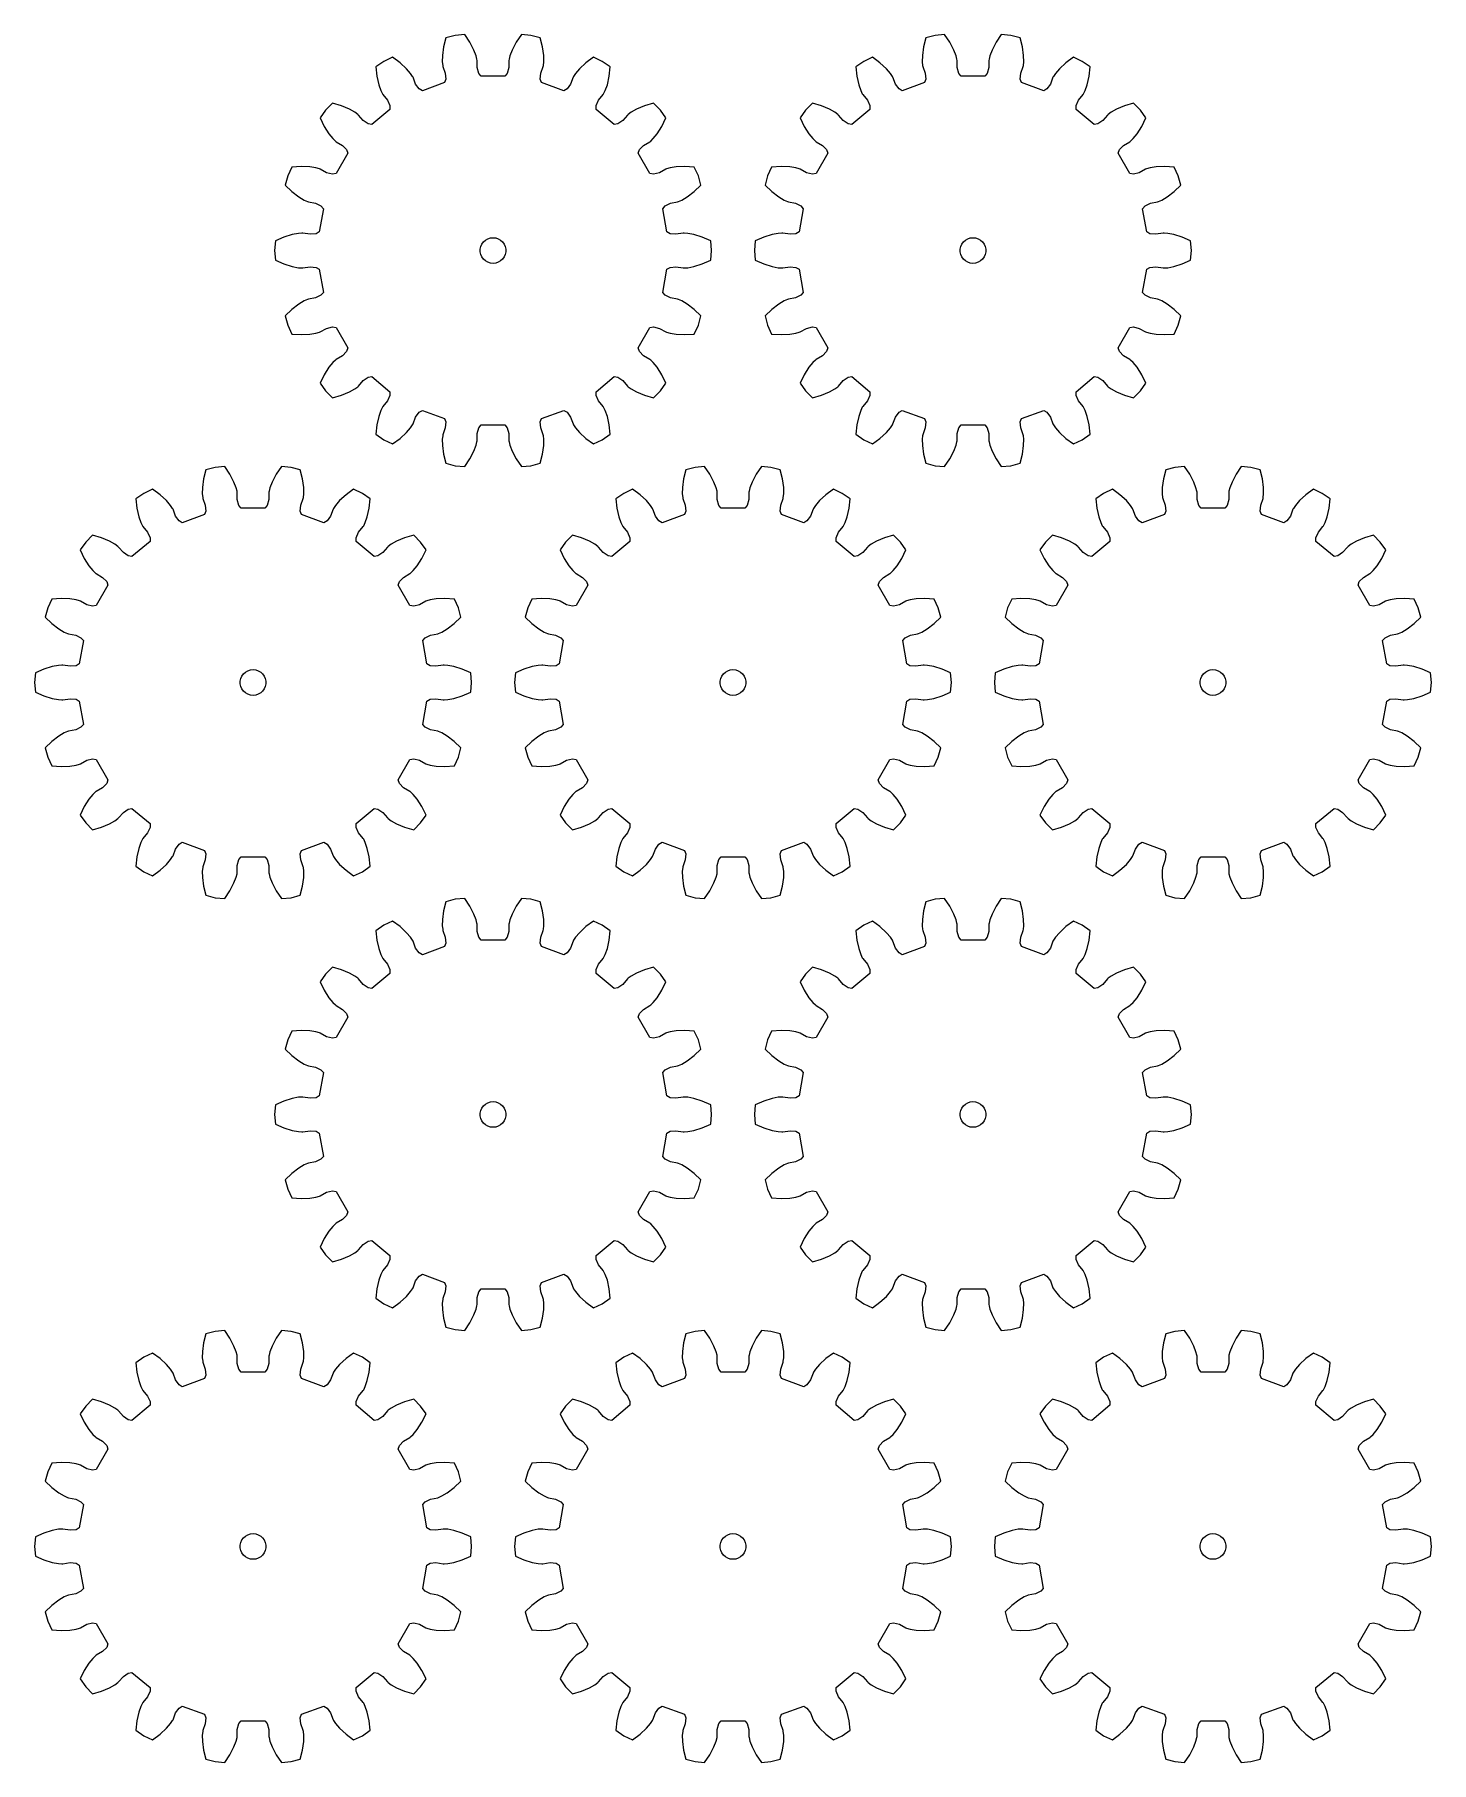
# Model space of a CAD drawing. Extents: x 0 to 163, y 0 to 201.
import ezdxf

# ---------------------------------------------------------------- set-up
doc = ezdxf.new("R2010")
doc.units = 0

msp = doc.modelspace()

# ---------------------------------------------------------------- linework, layer by layer
for p, q in [((50.13, 201.41), (49.01, 201.31)), ((50.73, 200.51), (50.13, 201.41)), ((56.73, 201.41), (56.12, 200.51)), ((57.85, 201.31), (56.73, 201.41)), ((106.06, 201.41), (104.94, 201.31)), ((106.66, 200.51), (106.06, 201.41)), ((112.66, 201.41), (112.05, 200.51)), ((113.78, 201.31), (112.66, 201.41)), ((47.66, 199.96), (47.53, 198.95)), ((47.92, 201.02), (47.66, 199.96)), ((49.01, 201.31), (47.92, 201.02)), ((51.21, 199.6), (50.73, 200.51)), ((51.46, 198.92), (51.21, 199.6)), ((55.65, 199.6), (55.4, 198.92)), ((56.12, 200.51), (55.65, 199.6)), ((58.94, 201.02), (57.85, 201.31)), ((59.2, 199.96), (58.94, 201.02)), ((59.33, 198.95), (59.2, 199.96)), ((103.59, 199.96), (103.46, 198.95)), ((103.85, 201.02), (103.59, 199.96)), ((104.94, 201.31), (103.85, 201.02)), ((107.13, 199.6), (106.66, 200.51)), ((107.39, 198.92), (107.13, 199.6)), ((111.58, 199.6), (111.33, 198.92)), ((112.05, 200.51), (111.58, 199.6)), ((114.87, 201.02), (113.78, 201.31)), ((115.13, 199.96), (114.87, 201.02)), ((115.26, 198.95), (115.13, 199.96)), ((40.7, 198.28), (39.78, 197.64)), ((39.78, 197.64), (39.89, 196.56)), ((41.71, 198.76), (40.7, 198.28)), ((42.59, 198.12), (41.71, 198.76)), ((43.35, 197.43), (42.59, 198.12)), ((43.82, 196.88), (43.35, 197.43)), ((47.53, 198.95), (47.52, 198.23)), ((47.52, 198.23), (47.56, 197.81)), ((47.56, 197.81), (47.59, 197.7)), ((47.59, 197.7), (47.87, 196.9)), ((51.56, 198.52), (51.46, 198.92)), ((51.58, 198.4), (51.56, 198.52)), ((51.59, 197.55), (51.58, 198.4)), ((51.77, 196.88), (51.59, 197.55)), ((55.27, 197.55), (55.09, 196.88)), ((55.28, 198.4), (55.27, 197.55)), ((55.3, 198.52), (55.28, 198.4)), ((55.4, 198.92), (55.3, 198.52)), ((58.99, 196.9), (59.27, 197.7)), ((59.27, 197.7), (59.3, 197.81)), ((59.3, 197.81), (59.34, 198.23)), ((59.34, 198.23), (59.33, 198.95)), ((63.51, 197.43), (63.04, 196.88)), ((64.26, 198.12), (63.51, 197.43)), ((65.14, 198.76), (64.26, 198.12)), ((66.16, 198.28), (65.14, 198.76)), ((67.08, 197.64), (66.16, 198.28)), ((66.97, 196.56), (67.08, 197.64)), ((96.63, 198.28), (95.71, 197.64)), ((95.71, 197.64), (95.82, 196.56)), ((97.64, 198.76), (96.63, 198.28)), ((98.52, 198.12), (97.64, 198.76)), ((99.28, 197.43), (98.52, 198.12)), ((99.75, 196.88), (99.28, 197.43)), ((103.46, 198.95), (103.45, 198.23)), ((103.45, 198.23), (103.49, 197.81)), ((103.49, 197.81), (103.52, 197.7)), ((103.52, 197.7), (103.8, 196.9)), ((107.49, 198.52), (107.39, 198.92)), ((107.51, 198.4), (107.49, 198.52)), ((107.52, 197.55), (107.51, 198.4)), ((107.7, 196.88), (107.52, 197.55)), ((111.2, 197.55), (111.01, 196.88)), ((111.21, 198.4), (111.2, 197.55)), ((111.23, 198.52), (111.21, 198.4)), ((111.33, 198.92), (111.23, 198.52)), ((114.92, 196.9), (115.2, 197.7)), ((115.2, 197.7), (115.23, 197.81)), ((115.23, 197.81), (115.27, 198.23)), ((115.27, 198.23), (115.26, 198.95)), ((119.44, 197.43), (118.97, 196.88)), ((120.19, 198.12), (119.44, 197.43)), ((121.07, 198.76), (120.19, 198.12)), ((122.09, 198.28), (121.07, 198.76)), ((123.01, 197.64), (122.09, 198.28)), ((122.9, 196.56), (123.01, 197.64)), ((39.89, 196.56), (40.11, 195.56)), ((40.11, 195.56), (40.35, 194.88)), ((44.05, 196.53), (43.82, 196.88)), ((44.11, 196.43), (44.05, 196.53)), ((44.41, 195.64), (44.11, 196.43)), ((44.81, 195.07), (44.41, 195.64)), ((47.77, 195.8), (45.19, 194.86)), ((47.92, 196.2), (47.77, 195.8)), ((47.87, 196.9), (47.92, 196.2)), ((52.05, 196.55), (51.77, 196.88)), ((54.81, 196.55), (52.05, 196.55)), ((55.09, 196.88), (54.81, 196.55)), ((58.94, 196.2), (58.99, 196.9)), ((59.09, 195.8), (58.94, 196.2)), ((61.67, 194.86), (59.09, 195.8)), ((62.45, 195.64), (62.05, 195.07)), ((62.75, 196.43), (62.45, 195.64)), ((62.81, 196.53), (62.75, 196.43)), ((63.04, 196.88), (62.81, 196.53)), ((66.51, 194.88), (66.75, 195.56)), ((66.75, 195.56), (66.97, 196.56)), ((95.82, 196.56), (96.04, 195.56)), ((96.04, 195.56), (96.28, 194.88)), ((99.98, 196.53), (99.75, 196.88)), ((100.04, 196.43), (99.98, 196.53)), ((100.34, 195.64), (100.04, 196.43)), ((100.74, 195.07), (100.34, 195.64)), ((103.7, 195.8), (101.12, 194.86)), ((103.85, 196.2), (103.7, 195.8)), ((103.8, 196.9), (103.85, 196.2)), ((107.98, 196.55), (107.7, 196.88)), ((110.73, 196.55), (107.98, 196.55)), ((111.01, 196.88), (110.73, 196.55)), ((114.87, 196.2), (114.92, 196.9)), ((115.02, 195.8), (114.87, 196.2)), ((117.6, 194.86), (115.02, 195.8)), ((118.38, 195.64), (117.98, 195.07)), ((118.68, 196.43), (118.38, 195.64)), ((118.74, 196.53), (118.68, 196.43)), ((118.97, 196.88), (118.74, 196.53)), ((122.44, 194.88), (122.68, 195.56)), ((122.68, 195.56), (122.9, 196.56)), ((34.72, 193.39), (33.92, 192.6)), ((35.76, 193.09), (34.72, 193.39)), ((40.35, 194.88), (40.53, 194.5)), ((40.53, 194.5), (40.6, 194.4)), ((40.6, 194.4), (41.14, 193.75)), ((41.14, 193.75), (41.42, 193.12)), ((45.19, 194.86), (44.81, 195.07)), ((62.05, 195.07), (61.67, 194.86)), ((65.44, 193.12), (65.72, 193.75)), ((65.72, 193.75), (66.26, 194.4)), ((66.26, 194.4), (66.32, 194.5)), ((66.32, 194.5), (66.51, 194.88)), ((72.14, 193.39), (71.1, 193.09)), ((72.94, 192.6), (72.14, 193.39)), ((90.65, 193.39), (89.85, 192.6)), ((91.69, 193.09), (90.65, 193.39)), ((96.28, 194.88), (96.46, 194.5)), ((96.46, 194.5), (96.53, 194.4)), ((96.53, 194.4), (97.06, 193.75)), ((97.06, 193.75), (97.35, 193.12)), ((101.12, 194.86), (100.74, 195.07)), ((117.98, 195.07), (117.6, 194.86)), ((121.37, 193.12), (121.65, 193.75)), ((121.65, 193.75), (122.19, 194.4)), ((122.19, 194.4), (122.25, 194.5)), ((122.25, 194.5), (122.44, 194.88)), ((128.07, 193.39), (127.03, 193.09)), ((128.87, 192.6), (128.07, 193.39)), ((33.92, 192.6), (33.28, 191.68)), ((33.28, 191.68), (33.75, 190.7)), ((36.71, 192.7), (35.76, 193.09)), ((37.33, 192.35), (36.71, 192.7)), ((37.67, 192.1), (37.33, 192.35)), ((37.76, 192.02), (37.67, 192.1)), ((38.31, 191.38), (37.76, 192.02)), ((38.89, 190.99), (38.31, 191.38)), ((41.42, 192.68), (39.31, 190.91)), ((41.42, 193.12), (41.42, 192.68)), ((65.44, 192.68), (65.44, 193.12)), ((67.55, 190.91), (65.44, 192.68)), ((68.55, 191.38), (67.97, 190.99)), ((69.1, 192.02), (68.55, 191.38)), ((69.19, 192.1), (69.1, 192.02)), ((69.53, 192.35), (69.19, 192.1)), ((70.15, 192.7), (69.53, 192.35)), ((71.1, 193.09), (70.15, 192.7)), ((73.58, 191.68), (72.94, 192.6)), ((73.1, 190.7), (73.58, 191.68)), ((89.85, 192.6), (89.21, 191.68)), ((89.21, 191.68), (89.68, 190.7)), ((92.63, 192.7), (91.69, 193.09)), ((93.26, 192.35), (92.63, 192.7)), ((93.6, 192.1), (93.26, 192.35)), ((93.69, 192.02), (93.6, 192.1)), ((94.24, 191.38), (93.69, 192.02)), ((94.81, 190.99), (94.24, 191.38)), ((97.35, 192.68), (95.24, 190.91)), ((97.35, 193.12), (97.35, 192.68)), ((121.37, 192.68), (121.37, 193.12)), ((123.48, 190.91), (121.37, 192.68)), ((124.48, 191.38), (123.9, 190.99)), ((125.03, 192.02), (124.48, 191.38)), ((125.12, 192.1), (125.03, 192.02)), ((125.45, 192.35), (125.12, 192.1)), ((126.08, 192.7), (125.45, 192.35)), ((127.03, 193.09), (126.08, 192.7)), ((129.51, 191.68), (128.87, 192.6)), ((129.03, 190.7), (129.51, 191.68)), ((33.75, 190.7), (34.31, 189.84)), ((34.31, 189.84), (34.76, 189.28)), ((39.31, 190.91), (38.89, 190.99)), ((67.97, 190.99), (67.55, 190.91)), ((72.1, 189.28), (72.55, 189.84)), ((72.55, 189.84), (73.1, 190.7)), ((89.68, 190.7), (90.23, 189.84)), ((90.23, 189.84), (90.69, 189.28)), ((95.24, 190.91), (94.81, 190.99)), ((123.9, 190.99), (123.48, 190.91)), ((128.03, 189.28), (128.48, 189.84)), ((128.48, 189.84), (129.03, 190.7)), ((34.76, 189.28), (35.06, 188.99)), ((35.06, 188.99), (35.16, 188.92)), ((36.52, 187.58), (35.14, 185.2)), ((35.16, 188.92), (35.89, 188.49)), ((35.89, 188.49), (36.37, 187.99)), ((36.37, 187.99), (36.52, 187.58)), ((70.34, 187.58), (70.49, 187.99)), ((71.72, 185.2), (70.34, 187.58)), ((70.49, 187.99), (70.97, 188.49)), ((70.97, 188.49), (71.7, 188.92)), ((71.7, 188.92), (71.8, 188.99)), ((71.8, 188.99), (72.1, 189.28)), ((90.69, 189.28), (90.99, 188.99)), ((90.99, 188.99), (91.09, 188.92)), ((92.45, 187.58), (91.07, 185.2)), ((91.09, 188.92), (91.82, 188.49)), ((91.82, 188.49), (92.3, 187.99)), ((92.3, 187.99), (92.45, 187.58)), ((126.27, 187.58), (126.42, 187.99)), ((127.65, 185.2), (126.27, 187.58)), ((126.42, 187.99), (126.9, 188.49)), ((126.9, 188.49), (127.63, 188.92)), ((127.63, 188.92), (127.73, 188.99)), ((127.73, 188.99), (128.03, 189.28)), ((29.97, 185.96), (29.5, 184.94)), ((31.06, 186.03), (29.97, 185.96)), ((32.08, 185.99), (31.06, 186.03)), ((32.79, 185.87), (32.08, 185.99)), ((33.2, 185.76), (32.79, 185.87)), ((33.3, 185.71), (33.2, 185.76)), ((34.04, 185.3), (33.3, 185.71)), ((34.72, 185.12), (34.04, 185.3)), ((72.82, 185.3), (72.14, 185.12)), ((73.55, 185.71), (72.82, 185.3)), ((73.66, 185.76), (73.55, 185.71)), ((74.07, 185.87), (73.66, 185.76)), ((74.78, 185.99), (74.07, 185.87)), ((75.8, 186.03), (74.78, 185.99)), ((76.88, 185.96), (75.8, 186.03)), ((77.36, 184.94), (76.88, 185.96)), ((85.9, 185.96), (85.43, 184.94)), ((86.99, 186.03), (85.9, 185.96)), ((88.01, 185.99), (86.99, 186.03)), ((88.72, 185.87), (88.01, 185.99)), ((89.12, 185.76), (88.72, 185.87)), ((89.23, 185.71), (89.12, 185.76)), ((89.97, 185.3), (89.23, 185.71)), ((90.64, 185.12), (89.97, 185.3)), ((128.74, 185.3), (128.07, 185.12)), ((129.48, 185.71), (128.74, 185.3)), ((129.59, 185.76), (129.48, 185.71)), ((130, 185.87), (129.59, 185.76)), ((130.71, 185.99), (130, 185.87)), ((131.73, 186.03), (130.71, 185.99)), ((132.81, 185.96), (131.73, 186.03)), ((133.29, 184.94), (132.81, 185.96)), ((29.5, 184.94), (29.21, 183.86)), ((29.21, 183.86), (29.99, 183.1)), ((35.14, 185.2), (34.72, 185.12)), ((72.14, 185.12), (71.72, 185.2)), ((76.87, 183.1), (77.65, 183.86)), ((77.65, 183.86), (77.36, 184.94)), ((85.43, 184.94), (85.14, 183.86)), ((85.14, 183.86), (85.92, 183.1)), ((91.07, 185.2), (90.64, 185.12)), ((128.07, 185.12), (127.65, 185.2)), ((132.8, 183.1), (133.58, 183.86)), ((133.58, 183.86), (133.29, 184.94)), ((29.99, 183.1), (30.8, 182.48)), ((30.8, 182.48), (31.42, 182.11)), ((31.42, 182.11), (31.81, 181.94)), ((31.81, 181.94), (31.92, 181.9)), ((31.92, 181.9), (32.75, 181.75)), ((32.75, 181.75), (33.38, 181.45)), ((33.38, 181.45), (33.66, 181.11)), ((73.2, 181.11), (73.48, 181.45)), ((73.48, 181.45), (74.11, 181.75)), ((74.11, 181.75), (74.94, 181.9)), ((74.94, 181.9), (75.05, 181.94)), ((75.05, 181.94), (75.44, 182.11)), ((75.44, 182.11), (76.06, 182.48)), ((76.06, 182.48), (76.87, 183.1)), ((85.92, 183.1), (86.73, 182.48)), ((86.73, 182.48), (87.35, 182.11)), ((87.35, 182.11), (87.74, 181.94)), ((87.74, 181.94), (87.85, 181.9)), ((87.85, 181.9), (88.68, 181.75)), ((88.68, 181.75), (89.31, 181.45)), ((89.31, 181.45), (89.58, 181.11)), ((129.13, 181.11), (129.41, 181.45)), ((129.41, 181.45), (130.04, 181.75)), ((130.04, 181.75), (130.87, 181.9)), ((130.87, 181.9), (130.98, 181.94)), ((130.98, 181.94), (131.37, 182.11)), ((131.37, 182.11), (131.99, 182.48)), ((131.99, 182.48), (132.8, 183.1)), ((33.66, 181.11), (33.18, 178.4)), ((73.68, 178.4), (73.2, 181.11)), ((89.58, 181.11), (89.11, 178.4)), ((129.61, 178.4), (129.13, 181.11)), ((28.06, 177.35), (27.96, 176.23)), ((29.06, 177.79), (28.06, 177.35)), ((30.03, 178.1), (29.06, 177.79)), ((30.74, 178.23), (30.03, 178.1)), ((31.16, 178.26), (30.74, 178.23)), ((31.28, 178.26), (31.16, 178.26)), ((32.11, 178.12), (31.28, 178.26)), ((32.8, 178.19), (32.11, 178.12)), ((33.18, 178.4), (32.8, 178.19)), ((52.31, 177.23), (52.55, 177.44)), ((52.55, 177.44), (52.82, 177.6)), ((52.82, 177.6), (53.12, 177.7)), ((53.12, 177.7), (53.43, 177.73)), ((53.43, 177.73), (53.74, 177.7)), ((53.74, 177.7), (54.04, 177.6)), ((54.04, 177.6), (54.31, 177.44)), ((54.31, 177.44), (54.54, 177.23)), ((74.06, 178.19), (73.68, 178.4)), ((74.75, 178.12), (74.06, 178.19)), ((75.58, 178.26), (74.75, 178.12)), ((75.7, 178.26), (75.58, 178.26)), ((76.12, 178.23), (75.7, 178.26)), ((76.83, 178.1), (76.12, 178.23)), ((77.8, 177.79), (76.83, 178.1)), ((78.8, 177.35), (77.8, 177.79)), ((78.89, 176.23), (78.8, 177.35)), ((83.99, 177.35), (83.89, 176.23)), ((84.99, 177.79), (83.99, 177.35)), ((85.96, 178.1), (84.99, 177.79)), ((86.67, 178.23), (85.96, 178.1)), ((87.09, 178.26), (86.67, 178.23)), ((87.21, 178.26), (87.09, 178.26)), ((88.04, 178.12), (87.21, 178.26)), ((88.73, 178.19), (88.04, 178.12)), ((89.11, 178.4), (88.73, 178.19)), ((108.24, 177.23), (108.48, 177.44)), ((108.48, 177.44), (108.75, 177.6)), ((108.75, 177.6), (109.05, 177.7)), ((109.05, 177.7), (109.36, 177.73)), ((109.36, 177.73), (109.67, 177.7)), ((109.67, 177.7), (109.97, 177.6)), ((109.97, 177.6), (110.24, 177.44)), ((110.24, 177.44), (110.47, 177.23)), ((129.99, 178.19), (129.61, 178.4)), ((130.68, 178.12), (129.99, 178.19)), ((131.51, 178.26), (130.68, 178.12)), ((131.63, 178.26), (131.51, 178.26)), ((132.05, 178.23), (131.63, 178.26)), ((132.76, 178.1), (132.05, 178.23)), ((133.73, 177.79), (132.76, 178.1)), ((134.73, 177.35), (133.73, 177.79)), ((134.82, 176.23), (134.73, 177.35)), ((27.96, 176.23), (28.06, 175.11)), ((51.94, 176.39), (52, 176.69)), ((51.94, 176.07), (51.94, 176.39)), ((52, 175.77), (51.94, 176.07)), ((52, 176.69), (52.13, 176.98)), ((52.13, 175.48), (52, 175.77)), ((52.13, 176.98), (52.31, 177.23)), ((52.31, 175.23), (52.13, 175.48)), ((52.55, 175.02), (52.31, 175.23)), ((54.54, 175.23), (54.31, 175.02)), ((54.54, 177.23), (54.73, 176.98)), ((54.73, 175.48), (54.54, 175.23)), ((54.73, 176.98), (54.86, 176.69)), ((54.86, 175.77), (54.73, 175.48)), ((54.86, 176.69), (54.92, 176.39)), ((54.92, 176.07), (54.86, 175.77)), ((54.92, 176.39), (54.92, 176.07)), ((78.8, 175.11), (78.89, 176.23)), ((83.89, 176.23), (83.99, 175.11)), ((107.87, 176.39), (107.93, 176.69)), ((107.87, 176.07), (107.87, 176.39)), ((107.93, 175.77), (107.87, 176.07)), ((107.93, 176.69), (108.06, 176.98)), ((108.06, 175.48), (107.93, 175.77)), ((108.06, 176.98), (108.24, 177.23)), ((108.24, 175.23), (108.06, 175.48)), ((108.48, 175.02), (108.24, 175.23)), ((110.47, 175.23), (110.24, 175.02)), ((110.47, 177.23), (110.66, 176.98)), ((110.66, 175.48), (110.47, 175.23)), ((110.66, 176.98), (110.79, 176.69)), ((110.79, 175.77), (110.66, 175.48)), ((110.79, 176.69), (110.85, 176.39)), ((110.85, 176.07), (110.79, 175.77)), ((110.85, 176.39), (110.85, 176.07)), ((134.73, 175.11), (134.82, 176.23)), ((28.06, 175.11), (29.06, 174.67)), ((29.06, 174.67), (30.03, 174.36)), ((30.03, 174.36), (30.74, 174.23)), ((30.74, 174.23), (31.16, 174.2)), ((31.16, 174.2), (31.28, 174.2)), ((31.28, 174.2), (32.11, 174.34)), ((32.11, 174.34), (32.8, 174.27)), ((32.8, 174.27), (33.18, 174.06)), ((33.18, 174.06), (33.66, 171.35)), ((52.82, 174.86), (52.55, 175.02)), ((53.12, 174.76), (52.82, 174.86)), ((53.43, 174.73), (53.12, 174.76)), ((53.74, 174.76), (53.43, 174.73)), ((54.04, 174.86), (53.74, 174.76)), ((54.31, 175.02), (54.04, 174.86)), ((73.2, 171.35), (73.68, 174.06)), ((73.68, 174.06), (74.06, 174.27)), ((74.06, 174.27), (74.75, 174.34)), ((74.75, 174.34), (75.58, 174.2)), ((75.58, 174.2), (75.7, 174.2)), ((75.7, 174.2), (76.12, 174.23)), ((76.12, 174.23), (76.83, 174.36)), ((76.83, 174.36), (77.8, 174.67)), ((77.8, 174.67), (78.8, 175.11)), ((83.99, 175.11), (84.99, 174.67)), ((84.99, 174.67), (85.96, 174.36)), ((85.96, 174.36), (86.67, 174.23)), ((86.67, 174.23), (87.09, 174.2)), ((87.09, 174.2), (87.21, 174.2)), ((87.21, 174.2), (88.04, 174.34)), ((88.04, 174.34), (88.73, 174.27)), ((88.73, 174.27), (89.11, 174.06)), ((89.11, 174.06), (89.58, 171.35)), ((108.75, 174.86), (108.48, 175.02)), ((109.05, 174.76), (108.75, 174.86)), ((109.36, 174.73), (109.05, 174.76)), ((109.67, 174.76), (109.36, 174.73)), ((109.97, 174.86), (109.67, 174.76)), ((110.24, 175.02), (109.97, 174.86)), ((129.13, 171.35), (129.61, 174.06)), ((129.61, 174.06), (129.99, 174.27)), ((129.99, 174.27), (130.68, 174.34)), ((130.68, 174.34), (131.51, 174.2)), ((131.51, 174.2), (131.63, 174.2)), ((131.63, 174.2), (132.05, 174.23)), ((132.05, 174.23), (132.76, 174.36)), ((132.76, 174.36), (133.73, 174.67)), ((133.73, 174.67), (134.73, 175.11)), ((33.66, 171.35), (33.38, 171.01)), ((73.48, 171.01), (73.2, 171.35)), ((89.58, 171.35), (89.31, 171.01)), ((129.41, 171.01), (129.13, 171.35)), ((29.99, 169.36), (29.21, 168.61)), ((30.8, 169.98), (29.99, 169.36)), ((31.42, 170.35), (30.8, 169.98)), ((31.81, 170.52), (31.42, 170.35)), ((31.92, 170.56), (31.81, 170.52)), ((32.75, 170.71), (31.92, 170.56)), ((33.38, 171.01), (32.75, 170.71)), ((74.11, 170.71), (73.48, 171.01)), ((74.94, 170.56), (74.11, 170.71)), ((75.05, 170.52), (74.94, 170.56)), ((75.44, 170.35), (75.05, 170.52)), ((76.06, 169.98), (75.44, 170.35)), ((76.87, 169.36), (76.06, 169.98)), ((77.65, 168.61), (76.87, 169.36)), ((85.92, 169.36), (85.14, 168.61)), ((86.73, 169.98), (85.92, 169.36)), ((87.35, 170.35), (86.73, 169.98)), ((87.74, 170.52), (87.35, 170.35)), ((87.85, 170.56), (87.74, 170.52)), ((88.68, 170.71), (87.85, 170.56)), ((89.31, 171.01), (88.68, 170.71)), ((130.04, 170.71), (129.41, 171.01)), ((130.87, 170.56), (130.04, 170.71)), ((130.98, 170.52), (130.87, 170.56)), ((131.37, 170.35), (130.98, 170.52)), ((131.99, 169.98), (131.37, 170.35)), ((132.8, 169.36), (131.99, 169.98)), ((133.58, 168.61), (132.8, 169.36)), ((29.21, 168.61), (29.5, 167.52)), ((29.5, 167.52), (29.97, 166.5)), ((34.04, 167.16), (34.72, 167.34)), ((34.72, 167.34), (35.14, 167.26)), ((35.14, 167.26), (36.52, 164.88)), ((70.34, 164.88), (71.72, 167.26)), ((71.72, 167.26), (72.14, 167.34)), ((72.14, 167.34), (72.82, 167.16)), ((76.88, 166.5), (77.36, 167.52)), ((77.36, 167.52), (77.65, 168.61)), ((85.14, 168.61), (85.43, 167.52)), ((85.43, 167.52), (85.9, 166.5)), ((89.97, 167.16), (90.64, 167.34)), ((90.64, 167.34), (91.07, 167.26)), ((91.07, 167.26), (92.45, 164.88)), ((126.27, 164.88), (127.65, 167.26)), ((127.65, 167.26), (128.07, 167.34)), ((128.07, 167.34), (128.74, 167.16)), ((132.81, 166.5), (133.29, 167.52)), ((133.29, 167.52), (133.58, 168.61)), ((29.97, 166.5), (31.06, 166.43)), ((31.06, 166.43), (32.08, 166.47)), ((32.08, 166.47), (32.79, 166.59)), ((32.79, 166.59), (33.2, 166.7)), ((33.2, 166.7), (33.3, 166.75)), ((33.3, 166.75), (34.04, 167.16)), ((72.82, 167.16), (73.55, 166.75)), ((73.55, 166.75), (73.66, 166.7)), ((73.66, 166.7), (74.07, 166.59)), ((74.07, 166.59), (74.78, 166.47)), ((74.78, 166.47), (75.8, 166.43)), ((75.8, 166.43), (76.88, 166.5)), ((85.9, 166.5), (86.99, 166.43)), ((86.99, 166.43), (88.01, 166.47)), ((88.01, 166.47), (88.72, 166.59)), ((88.72, 166.59), (89.12, 166.7)), ((89.12, 166.7), (89.23, 166.75)), ((89.23, 166.75), (89.97, 167.16)), ((128.74, 167.16), (129.48, 166.75)), ((129.48, 166.75), (129.59, 166.7)), ((129.59, 166.7), (130, 166.59)), ((130, 166.59), (130.71, 166.47)), ((130.71, 166.47), (131.73, 166.43)), ((131.73, 166.43), (132.81, 166.5)), ((34.76, 163.18), (34.31, 162.62)), ((35.06, 163.47), (34.76, 163.18)), ((35.16, 163.54), (35.06, 163.47)), ((35.89, 163.97), (35.16, 163.54)), ((36.37, 164.47), (35.89, 163.97)), ((36.52, 164.88), (36.37, 164.47)), ((70.49, 164.47), (70.34, 164.88)), ((70.97, 163.97), (70.49, 164.47)), ((71.7, 163.54), (70.97, 163.97)), ((71.8, 163.47), (71.7, 163.54)), ((72.1, 163.18), (71.8, 163.47)), ((72.55, 162.62), (72.1, 163.18)), ((90.69, 163.18), (90.23, 162.62)), ((90.99, 163.47), (90.69, 163.18)), ((91.09, 163.54), (90.99, 163.47)), ((91.82, 163.97), (91.09, 163.54)), ((92.3, 164.47), (91.82, 163.97)), ((92.45, 164.88), (92.3, 164.47)), ((126.42, 164.47), (126.27, 164.88)), ((126.9, 163.97), (126.42, 164.47)), ((127.63, 163.54), (126.9, 163.97)), ((127.73, 163.47), (127.63, 163.54)), ((128.03, 163.18), (127.73, 163.47)), ((128.48, 162.62), (128.03, 163.18)), ((33.75, 161.76), (33.28, 160.78)), ((34.31, 162.62), (33.75, 161.76)), ((38.31, 161.08), (38.89, 161.47)), ((38.89, 161.47), (39.31, 161.55)), ((39.31, 161.55), (41.42, 159.78)), ((65.44, 159.78), (67.55, 161.55)), ((67.55, 161.55), (67.97, 161.47)), ((67.97, 161.47), (68.55, 161.08)), ((73.1, 161.76), (72.55, 162.62)), ((73.58, 160.78), (73.1, 161.76)), ((89.68, 161.76), (89.21, 160.78)), ((90.23, 162.62), (89.68, 161.76)), ((94.24, 161.08), (94.81, 161.47)), ((94.81, 161.47), (95.24, 161.55)), ((95.24, 161.55), (97.35, 159.78)), ((121.37, 159.78), (123.48, 161.55)), ((123.48, 161.55), (123.9, 161.47)), ((123.9, 161.47), (124.48, 161.08)), ((129.03, 161.76), (128.48, 162.62)), ((129.51, 160.78), (129.03, 161.76)), ((33.28, 160.78), (33.92, 159.86)), ((33.92, 159.86), (34.72, 159.07)), ((34.72, 159.07), (35.76, 159.37)), ((35.76, 159.37), (36.71, 159.76)), ((36.71, 159.76), (37.33, 160.11)), ((37.33, 160.11), (37.67, 160.36)), ((37.67, 160.36), (37.76, 160.44)), ((37.76, 160.44), (38.31, 161.08)), ((41.42, 159.34), (41.14, 158.71)), ((41.42, 159.78), (41.42, 159.34)), ((65.44, 159.34), (65.44, 159.78)), ((65.72, 158.71), (65.44, 159.34)), ((68.55, 161.08), (69.1, 160.44)), ((69.1, 160.44), (69.19, 160.36)), ((69.19, 160.36), (69.53, 160.11)), ((69.53, 160.11), (70.15, 159.76)), ((70.15, 159.76), (71.1, 159.37)), ((71.1, 159.37), (72.14, 159.07)), ((72.14, 159.07), (72.94, 159.86)), ((72.94, 159.86), (73.58, 160.78)), ((89.21, 160.78), (89.85, 159.86)), ((89.85, 159.86), (90.65, 159.07)), ((90.65, 159.07), (91.69, 159.37)), ((91.69, 159.37), (92.63, 159.76)), ((92.63, 159.76), (93.26, 160.11)), ((93.26, 160.11), (93.6, 160.36)), ((93.6, 160.36), (93.69, 160.44)), ((93.69, 160.44), (94.24, 161.08)), ((97.35, 159.34), (97.06, 158.71)), ((97.35, 159.78), (97.35, 159.34)), ((121.37, 159.34), (121.37, 159.78)), ((121.65, 158.71), (121.37, 159.34)), ((124.48, 161.08), (125.03, 160.44)), ((125.03, 160.44), (125.12, 160.36)), ((125.12, 160.36), (125.45, 160.11)), ((125.45, 160.11), (126.08, 159.76)), ((126.08, 159.76), (127.03, 159.37)), ((127.03, 159.37), (128.07, 159.07)), ((128.07, 159.07), (128.87, 159.86)), ((128.87, 159.86), (129.51, 160.78)), ((40.35, 157.58), (40.11, 156.9)), ((40.53, 157.96), (40.35, 157.58)), ((40.6, 158.06), (40.53, 157.96)), ((41.14, 158.71), (40.6, 158.06)), ((44.41, 156.82), (44.81, 157.39)), ((44.81, 157.39), (45.19, 157.6)), ((45.19, 157.6), (47.77, 156.66)), ((59.09, 156.66), (61.67, 157.6)), ((61.67, 157.6), (62.05, 157.39)), ((62.05, 157.39), (62.45, 156.82)), ((66.26, 158.06), (65.72, 158.71)), ((66.32, 157.96), (66.26, 158.06)), ((66.51, 157.58), (66.32, 157.96)), ((66.75, 156.9), (66.51, 157.58)), ((96.28, 157.58), (96.04, 156.9)), ((96.46, 157.96), (96.28, 157.58)), ((96.53, 158.06), (96.46, 157.96)), ((97.06, 158.71), (96.53, 158.06)), ((100.34, 156.82), (100.74, 157.39)), ((100.74, 157.39), (101.12, 157.6)), ((101.12, 157.6), (103.7, 156.66)), ((115.02, 156.66), (117.6, 157.6)), ((117.6, 157.6), (117.98, 157.39)), ((117.98, 157.39), (118.38, 156.82)), ((122.19, 158.06), (121.65, 158.71)), ((122.25, 157.96), (122.19, 158.06)), ((122.44, 157.58), (122.25, 157.96)), ((122.68, 156.9), (122.44, 157.58)), ((39.89, 155.9), (39.78, 154.82)), ((40.11, 156.9), (39.89, 155.9)), ((43.35, 155.03), (43.82, 155.58)), ((43.82, 155.58), (44.05, 155.93)), ((44.05, 155.93), (44.11, 156.03)), ((44.11, 156.03), (44.41, 156.82)), ((47.87, 155.56), (47.59, 154.76)), ((47.77, 156.66), (47.92, 156.26)), ((47.92, 156.26), (47.87, 155.56)), ((51.59, 154.91), (51.77, 155.58)), ((51.77, 155.58), (52.05, 155.91)), ((52.05, 155.91), (54.81, 155.91)), ((54.81, 155.91), (55.09, 155.58)), ((55.09, 155.58), (55.27, 154.91)), ((58.94, 156.26), (59.09, 156.66)), ((58.99, 155.56), (58.94, 156.26)), ((59.27, 154.76), (58.99, 155.56)), ((62.45, 156.82), (62.75, 156.03)), ((62.75, 156.03), (62.81, 155.93)), ((62.81, 155.93), (63.04, 155.58)), ((63.04, 155.58), (63.51, 155.03)), ((66.97, 155.9), (66.75, 156.9)), ((67.08, 154.82), (66.97, 155.9)), ((95.82, 155.9), (95.71, 154.82)), ((96.04, 156.9), (95.82, 155.9)), ((99.28, 155.03), (99.75, 155.58)), ((99.75, 155.58), (99.98, 155.93)), ((99.98, 155.93), (100.04, 156.03)), ((100.04, 156.03), (100.34, 156.82)), ((103.8, 155.56), (103.52, 154.76)), ((103.7, 156.66), (103.85, 156.26)), ((103.85, 156.26), (103.8, 155.56)), ((107.52, 154.91), (107.7, 155.58)), ((107.7, 155.58), (107.98, 155.91)), ((107.98, 155.91), (110.73, 155.91)), ((110.73, 155.91), (111.01, 155.58)), ((111.01, 155.58), (111.2, 154.91)), ((114.87, 156.26), (115.02, 156.66)), ((114.92, 155.56), (114.87, 156.26)), ((115.2, 154.76), (114.92, 155.56)), ((118.38, 156.82), (118.68, 156.03)), ((118.68, 156.03), (118.74, 155.93)), ((118.74, 155.93), (118.97, 155.58)), ((118.97, 155.58), (119.44, 155.03)), ((122.9, 155.9), (122.68, 156.9)), ((123.01, 154.82), (122.9, 155.9)), ((39.78, 154.82), (40.7, 154.18)), ((40.7, 154.18), (41.71, 153.7)), ((41.71, 153.7), (42.59, 154.34)), ((42.59, 154.34), (43.35, 155.03)), ((47.56, 154.65), (47.52, 154.23)), ((47.52, 154.23), (47.53, 153.51)), ((47.53, 153.51), (47.66, 152.5)), ((47.59, 154.76), (47.56, 154.65)), ((51.21, 152.86), (51.46, 153.54)), ((51.46, 153.54), (51.56, 153.94)), ((51.56, 153.94), (51.58, 154.06)), ((51.58, 154.06), (51.59, 154.91)), ((55.27, 154.91), (55.28, 154.06)), ((55.28, 154.06), (55.3, 153.94)), ((55.3, 153.94), (55.4, 153.54)), ((55.4, 153.54), (55.65, 152.86)), ((59.2, 152.5), (59.33, 153.51)), ((59.3, 154.65), (59.27, 154.76)), ((59.34, 154.23), (59.3, 154.65)), ((59.33, 153.51), (59.34, 154.23)), ((63.51, 155.03), (64.26, 154.34)), ((64.26, 154.34), (65.14, 153.7)), ((65.14, 153.7), (66.16, 154.18)), ((66.16, 154.18), (67.08, 154.82)), ((95.71, 154.82), (96.63, 154.18)), ((96.63, 154.18), (97.64, 153.7)), ((97.64, 153.7), (98.52, 154.34)), ((98.52, 154.34), (99.28, 155.03)), ((103.49, 154.65), (103.45, 154.23)), ((103.45, 154.23), (103.46, 153.51)), ((103.46, 153.51), (103.59, 152.5)), ((103.52, 154.76), (103.49, 154.65)), ((107.13, 152.86), (107.39, 153.54)), ((107.39, 153.54), (107.49, 153.94)), ((107.49, 153.94), (107.51, 154.06)), ((107.51, 154.06), (107.52, 154.91)), ((111.2, 154.91), (111.21, 154.06)), ((111.21, 154.06), (111.23, 153.94)), ((111.23, 153.94), (111.33, 153.54)), ((111.33, 153.54), (111.58, 152.86)), ((115.13, 152.5), (115.26, 153.51)), ((115.23, 154.65), (115.2, 154.76)), ((115.27, 154.23), (115.23, 154.65)), ((115.26, 153.51), (115.27, 154.23)), ((119.44, 155.03), (120.19, 154.34)), ((120.19, 154.34), (121.07, 153.7)), ((121.07, 153.7), (122.09, 154.18)), ((122.09, 154.18), (123.01, 154.82)), ((22.16, 151.05), (21.04, 150.96)), ((22.77, 150.15), (22.16, 151.05)), ((28.77, 151.05), (28.16, 150.15)), ((29.89, 150.96), (28.77, 151.05)), ((47.66, 152.5), (47.92, 151.44)), ((47.92, 151.44), (49.01, 151.15)), ((49.01, 151.15), (50.13, 151.05)), ((50.13, 151.05), (50.73, 151.96)), ((50.73, 151.96), (51.21, 152.86)), ((55.65, 152.86), (56.12, 151.96)), ((56.12, 151.96), (56.73, 151.05)), ((56.73, 151.05), (57.85, 151.15)), ((57.85, 151.15), (58.94, 151.44)), ((58.94, 151.44), (59.2, 152.5)), ((78.09, 151.05), (76.97, 150.96)), ((78.7, 150.15), (78.09, 151.05)), ((84.7, 151.05), (84.09, 150.15)), ((85.82, 150.96), (84.7, 151.05)), ((103.59, 152.5), (103.85, 151.44)), ((103.85, 151.44), (104.94, 151.15)), ((104.94, 151.15), (106.06, 151.05)), ((106.06, 151.05), (106.66, 151.96)), ((106.66, 151.96), (107.13, 152.86)), ((111.58, 152.86), (112.05, 151.96)), ((112.05, 151.96), (112.66, 151.05)), ((112.66, 151.05), (113.78, 151.15)), ((113.78, 151.15), (114.87, 151.44)), ((114.87, 151.44), (115.13, 152.5)), ((134.02, 151.05), (132.9, 150.96)), ((134.63, 150.15), (134.02, 151.05)), ((140.63, 151.05), (140.02, 150.15)), ((141.75, 150.96), (140.63, 151.05)), ((19.69, 149.61), (19.56, 148.6)), ((19.96, 150.67), (19.69, 149.61)), ((21.04, 150.96), (19.96, 150.67)), ((23.24, 149.25), (22.77, 150.15)), ((23.5, 148.57), (23.24, 149.25)), ((27.69, 149.25), (27.43, 148.57)), ((28.16, 150.15), (27.69, 149.25)), ((30.97, 150.67), (29.89, 150.96)), ((31.24, 149.61), (30.97, 150.67)), ((31.37, 148.6), (31.24, 149.61)), ((75.62, 149.61), (75.49, 148.6)), ((75.89, 150.67), (75.62, 149.61)), ((76.97, 150.96), (75.89, 150.67)), ((79.17, 149.25), (78.7, 150.15)), ((79.42, 148.57), (79.17, 149.25)), ((83.62, 149.25), (83.36, 148.57)), ((84.09, 150.15), (83.62, 149.25)), ((86.9, 150.67), (85.82, 150.96)), ((87.16, 149.61), (86.9, 150.67)), ((87.3, 148.6), (87.16, 149.61)), ((131.55, 149.61), (131.42, 148.6)), ((131.82, 150.67), (131.55, 149.61)), ((132.9, 150.96), (131.82, 150.67)), ((135.1, 149.25), (134.63, 150.15)), ((135.35, 148.57), (135.1, 149.25)), ((139.55, 149.25), (139.29, 148.57)), ((140.02, 150.15), (139.55, 149.25)), ((142.83, 150.67), (141.75, 150.96)), ((143.09, 149.61), (142.83, 150.67)), ((143.23, 148.6), (143.09, 149.61)), ((12.73, 147.93), (11.81, 147.29)), ((11.81, 147.29), (11.93, 146.21)), ((13.75, 148.41), (12.73, 147.93)), ((14.63, 147.77), (13.75, 148.41)), ((15.38, 147.08), (14.63, 147.77)), ((15.85, 146.53), (15.38, 147.08)), ((19.56, 148.6), (19.55, 147.88)), ((19.55, 147.88), (19.6, 147.46)), ((19.6, 147.46), (19.62, 147.34)), ((19.62, 147.34), (19.9, 146.54)), ((23.6, 148.17), (23.5, 148.57)), ((23.61, 148.05), (23.6, 148.17)), ((23.62, 147.2), (23.61, 148.05)), ((23.81, 146.53), (23.62, 147.2)), ((27.31, 147.2), (27.12, 146.53)), ((27.32, 148.05), (27.31, 147.2)), ((27.33, 148.17), (27.32, 148.05)), ((27.43, 148.57), (27.33, 148.17)), ((31.03, 146.54), (31.31, 147.34)), ((31.31, 147.34), (31.33, 147.46)), ((31.33, 147.46), (31.38, 147.88)), ((31.38, 147.88), (31.37, 148.6)), ((35.55, 147.08), (35.08, 146.53)), ((36.3, 147.77), (35.55, 147.08)), ((37.18, 148.41), (36.3, 147.77)), ((38.2, 147.93), (37.18, 148.41)), ((39.12, 147.29), (38.2, 147.93)), ((39, 146.21), (39.12, 147.29)), ((68.66, 147.93), (67.74, 147.29)), ((67.74, 147.29), (67.86, 146.21)), ((69.68, 148.41), (68.66, 147.93)), ((70.56, 147.77), (69.68, 148.41)), ((71.31, 147.08), (70.56, 147.77)), ((71.78, 146.53), (71.31, 147.08)), ((75.49, 148.6), (75.48, 147.88)), ((75.48, 147.88), (75.53, 147.46)), ((75.53, 147.46), (75.55, 147.34)), ((75.55, 147.34), (75.83, 146.54)), ((79.53, 148.17), (79.42, 148.57)), ((79.54, 148.05), (79.53, 148.17)), ((79.55, 147.2), (79.54, 148.05)), ((79.74, 146.53), (79.55, 147.2)), ((83.24, 147.2), (83.05, 146.53)), ((83.25, 148.05), (83.24, 147.2)), ((83.26, 148.17), (83.25, 148.05)), ((83.36, 148.57), (83.26, 148.17)), ((86.96, 146.54), (87.24, 147.34)), ((87.24, 147.34), (87.26, 147.46)), ((87.26, 147.46), (87.31, 147.88)), ((87.31, 147.88), (87.3, 148.6)), ((91.48, 147.08), (91.01, 146.53)), ((92.23, 147.77), (91.48, 147.08)), ((93.11, 148.41), (92.23, 147.77)), ((94.13, 147.93), (93.11, 148.41)), ((95.05, 147.29), (94.13, 147.93)), ((94.93, 146.21), (95.05, 147.29)), ((124.59, 147.93), (123.67, 147.29)), ((123.67, 147.29), (123.78, 146.21)), ((125.61, 148.41), (124.59, 147.93)), ((126.49, 147.77), (125.61, 148.41)), ((127.24, 147.08), (126.49, 147.77)), ((127.71, 146.53), (127.24, 147.08)), ((131.42, 148.6), (131.41, 147.88)), ((131.41, 147.88), (131.46, 147.46)), ((131.46, 147.46), (131.48, 147.34)), ((131.48, 147.34), (131.76, 146.54)), ((135.46, 148.17), (135.35, 148.57)), ((135.47, 148.05), (135.46, 148.17)), ((135.48, 147.2), (135.47, 148.05)), ((135.67, 146.53), (135.48, 147.2)), ((139.17, 147.2), (138.98, 146.53)), ((139.18, 148.05), (139.17, 147.2)), ((139.19, 148.17), (139.18, 148.05)), ((139.29, 148.57), (139.19, 148.17)), ((142.89, 146.54), (143.17, 147.34)), ((143.17, 147.34), (143.19, 147.46)), ((143.19, 147.46), (143.23, 147.88)), ((143.23, 147.88), (143.23, 148.6)), ((147.41, 147.08), (146.94, 146.53)), ((148.16, 147.77), (147.41, 147.08)), ((149.04, 148.41), (148.16, 147.77)), ((150.06, 147.93), (149.04, 148.41)), ((150.98, 147.29), (150.06, 147.93)), ((150.86, 146.21), (150.98, 147.29)), ((11.93, 146.21), (12.15, 145.21)), ((12.15, 145.21), (12.39, 144.53)), ((16.09, 146.18), (15.85, 146.53)), ((16.14, 146.08), (16.09, 146.18)), ((16.44, 145.28), (16.14, 146.08)), ((16.84, 144.72), (16.44, 145.28)), ((19.81, 145.45), (17.22, 144.5)), ((19.96, 145.85), (19.81, 145.45)), ((19.9, 146.54), (19.96, 145.85)), ((24.09, 146.2), (23.81, 146.53)), ((26.84, 146.2), (24.09, 146.2)), ((27.12, 146.53), (26.84, 146.2)), ((30.97, 145.85), (31.03, 146.54)), ((31.12, 145.45), (30.97, 145.85)), ((33.71, 144.5), (31.12, 145.45)), ((34.49, 145.28), (34.08, 144.72)), ((34.79, 146.08), (34.49, 145.28)), ((34.84, 146.18), (34.79, 146.08)), ((35.08, 146.53), (34.84, 146.18)), ((38.54, 144.53), (38.78, 145.21)), ((38.78, 145.21), (39, 146.21)), ((67.86, 146.21), (68.08, 145.21)), ((68.08, 145.21), (68.32, 144.53)), ((72.02, 146.18), (71.78, 146.53)), ((72.07, 146.08), (72.02, 146.18)), ((72.37, 145.28), (72.07, 146.08)), ((72.77, 144.72), (72.37, 145.28)), ((75.74, 145.45), (73.15, 144.5)), ((75.89, 145.85), (75.74, 145.45)), ((75.83, 146.54), (75.89, 145.85)), ((80.02, 146.2), (79.74, 146.53)), ((82.77, 146.2), (80.02, 146.2)), ((83.05, 146.53), (82.77, 146.2)), ((86.9, 145.85), (86.96, 146.54)), ((87.05, 145.45), (86.9, 145.85)), ((89.64, 144.5), (87.05, 145.45)), ((90.42, 145.28), (90.01, 144.72)), ((90.72, 146.08), (90.42, 145.28)), ((90.77, 146.18), (90.72, 146.08)), ((91.01, 146.53), (90.77, 146.18)), ((94.47, 144.53), (94.71, 145.21)), ((94.71, 145.21), (94.93, 146.21)), ((123.78, 146.21), (124.01, 145.21)), ((124.01, 145.21), (124.25, 144.53)), ((127.95, 146.18), (127.71, 146.53)), ((128, 146.08), (127.95, 146.18)), ((128.3, 145.28), (128, 146.08)), ((128.7, 144.72), (128.3, 145.28)), ((131.67, 145.45), (129.08, 144.5)), ((131.82, 145.85), (131.67, 145.45)), ((131.76, 146.54), (131.82, 145.85)), ((135.95, 146.2), (135.67, 146.53)), ((138.7, 146.2), (135.95, 146.2)), ((138.98, 146.53), (138.7, 146.2)), ((142.83, 145.85), (142.89, 146.54)), ((142.98, 145.45), (142.83, 145.85)), ((145.57, 144.5), (142.98, 145.45)), ((146.35, 145.28), (145.94, 144.72)), ((146.65, 146.08), (146.35, 145.28)), ((146.7, 146.18), (146.65, 146.08)), ((146.94, 146.53), (146.7, 146.18)), ((150.4, 144.53), (150.64, 145.21)), ((150.64, 145.21), (150.86, 146.21)), ((6.75, 143.04), (5.96, 142.25)), ((7.8, 142.74), (6.75, 143.04)), ((12.39, 144.53), (12.57, 144.15)), ((12.57, 144.15), (12.63, 144.05)), ((12.63, 144.05), (13.17, 143.4)), ((13.17, 143.4), (13.46, 142.76)), ((17.22, 144.5), (16.84, 144.72)), ((34.08, 144.72), (33.71, 144.5)), ((37.47, 142.76), (37.76, 143.4)), ((37.76, 143.4), (38.3, 144.05)), ((38.3, 144.05), (38.36, 144.15)), ((38.36, 144.15), (38.54, 144.53)), ((44.18, 143.04), (43.13, 142.74)), ((44.97, 142.25), (44.18, 143.04)), ((62.68, 143.04), (61.89, 142.25)), ((63.73, 142.74), (62.68, 143.04)), ((68.32, 144.53), (68.5, 144.15)), ((68.5, 144.15), (68.56, 144.05)), ((68.56, 144.05), (69.1, 143.4)), ((69.1, 143.4), (69.39, 142.76)), ((73.15, 144.5), (72.77, 144.72)), ((90.01, 144.72), (89.64, 144.5)), ((93.4, 142.76), (93.69, 143.4)), ((93.69, 143.4), (94.23, 144.05)), ((94.23, 144.05), (94.29, 144.15)), ((94.29, 144.15), (94.47, 144.53)), ((100.11, 143.04), (99.06, 142.74)), ((100.9, 142.25), (100.11, 143.04)), ((118.61, 143.04), (117.82, 142.25)), ((119.66, 142.74), (118.61, 143.04)), ((124.25, 144.53), (124.43, 144.15)), ((124.43, 144.15), (124.49, 144.05)), ((124.49, 144.05), (125.03, 143.4)), ((125.03, 143.4), (125.32, 142.76)), ((129.08, 144.5), (128.7, 144.72)), ((145.94, 144.72), (145.57, 144.5)), ((149.33, 142.76), (149.62, 143.4)), ((149.62, 143.4), (150.15, 144.05)), ((150.15, 144.05), (150.22, 144.15)), ((150.22, 144.15), (150.4, 144.53)), ((156.04, 143.04), (154.99, 142.74)), ((156.83, 142.25), (156.04, 143.04)), ((5.96, 142.25), (5.31, 141.33)), ((5.31, 141.33), (5.79, 140.35)), ((8.74, 142.35), (7.8, 142.74)), ((9.37, 142), (8.74, 142.35)), ((9.71, 141.75), (9.37, 142)), ((9.8, 141.67), (9.71, 141.75)), ((10.35, 141.03), (9.8, 141.67)), ((10.92, 140.64), (10.35, 141.03)), ((13.46, 142.33), (11.35, 140.56)), ((13.46, 142.76), (13.46, 142.33)), ((37.47, 142.33), (37.47, 142.76)), ((39.58, 140.56), (37.47, 142.33)), ((40.58, 141.03), (40.01, 140.64)), ((41.13, 141.67), (40.58, 141.03)), ((41.22, 141.75), (41.13, 141.67)), ((41.56, 142), (41.22, 141.75)), ((42.19, 142.35), (41.56, 142)), ((43.13, 142.74), (42.19, 142.35)), ((45.62, 141.33), (44.97, 142.25)), ((45.14, 140.35), (45.62, 141.33)), ((61.89, 142.25), (61.24, 141.33)), ((61.24, 141.33), (61.72, 140.35)), ((64.67, 142.35), (63.73, 142.74)), ((65.3, 142), (64.67, 142.35)), ((65.64, 141.75), (65.3, 142)), ((65.73, 141.67), (65.64, 141.75)), ((66.28, 141.03), (65.73, 141.67)), ((66.85, 140.64), (66.28, 141.03)), ((69.39, 142.33), (67.28, 140.56)), ((69.39, 142.76), (69.39, 142.33)), ((93.4, 142.33), (93.4, 142.76)), ((95.51, 140.56), (93.4, 142.33)), ((96.51, 141.03), (95.94, 140.64)), ((97.06, 141.67), (96.51, 141.03)), ((97.15, 141.75), (97.06, 141.67)), ((97.49, 142), (97.15, 141.75)), ((98.12, 142.35), (97.49, 142)), ((99.06, 142.74), (98.12, 142.35)), ((101.55, 141.33), (100.9, 142.25)), ((101.07, 140.35), (101.55, 141.33)), ((117.82, 142.25), (117.17, 141.33)), ((117.17, 141.33), (117.65, 140.35)), ((120.6, 142.35), (119.66, 142.74)), ((121.23, 142), (120.6, 142.35)), ((121.57, 141.75), (121.23, 142)), ((121.65, 141.67), (121.57, 141.75)), ((122.21, 141.03), (121.65, 141.67)), ((122.78, 140.64), (122.21, 141.03)), ((125.32, 142.33), (123.21, 140.56)), ((125.32, 142.76), (125.32, 142.33)), ((149.33, 142.33), (149.33, 142.76)), ((151.44, 140.56), (149.33, 142.33)), ((152.44, 141.03), (151.87, 140.64)), ((152.99, 141.67), (152.44, 141.03)), ((153.08, 141.75), (152.99, 141.67)), ((153.42, 142), (153.08, 141.75)), ((154.05, 142.35), (153.42, 142)), ((154.99, 142.74), (154.05, 142.35)), ((157.47, 141.33), (156.83, 142.25)), ((157, 140.35), (157.47, 141.33)), ((5.79, 140.35), (6.34, 139.49)), ((6.34, 139.49), (6.8, 138.93)), ((11.35, 140.56), (10.92, 140.64)), ((40.01, 140.64), (39.58, 140.56)), ((44.13, 138.93), (44.59, 139.49)), ((44.59, 139.49), (45.14, 140.35)), ((61.72, 140.35), (62.27, 139.49)), ((62.27, 139.49), (62.73, 138.93)), ((67.28, 140.56), (66.85, 140.64)), ((95.94, 140.64), (95.51, 140.56)), ((100.06, 138.93), (100.52, 139.49)), ((100.52, 139.49), (101.07, 140.35)), ((117.65, 140.35), (118.2, 139.49)), ((118.2, 139.49), (118.66, 138.93)), ((123.21, 140.56), (122.78, 140.64)), ((151.87, 140.64), (151.44, 140.56)), ((155.99, 138.93), (156.45, 139.49)), ((156.45, 139.49), (157, 140.35)), ((6.8, 138.93), (7.1, 138.64)), ((7.1, 138.64), (7.19, 138.57)), ((8.55, 137.23), (7.18, 134.85)), ((7.19, 138.57), (7.92, 138.13)), ((7.92, 138.13), (8.41, 137.64)), ((8.41, 137.64), (8.55, 137.23)), ((42.38, 137.23), (42.52, 137.64)), ((43.75, 134.85), (42.38, 137.23)), ((42.52, 137.64), (43.01, 138.13)), ((43.01, 138.13), (43.74, 138.57)), ((43.74, 138.57), (43.83, 138.64)), ((43.83, 138.64), (44.13, 138.93)), ((62.73, 138.93), (63.03, 138.64)), ((63.03, 138.64), (63.12, 138.57)), ((64.48, 137.23), (63.11, 134.85)), ((63.12, 138.57), (63.85, 138.13)), ((63.85, 138.13), (64.34, 137.64)), ((64.34, 137.64), (64.48, 137.23)), ((98.31, 137.23), (98.45, 137.64)), ((99.68, 134.85), (98.31, 137.23)), ((98.45, 137.64), (98.94, 138.13)), ((98.94, 138.13), (99.67, 138.57)), ((99.67, 138.57), (99.76, 138.64)), ((99.76, 138.64), (100.06, 138.93)), ((118.66, 138.93), (118.96, 138.64)), ((118.96, 138.64), (119.05, 138.57)), ((120.41, 137.23), (119.04, 134.85)), ((119.05, 138.57), (119.78, 138.13)), ((119.78, 138.13), (120.27, 137.64)), ((120.27, 137.64), (120.41, 137.23)), ((154.24, 137.23), (154.38, 137.64)), ((155.61, 134.85), (154.24, 137.23)), ((154.38, 137.64), (154.87, 138.13)), ((154.87, 138.13), (155.6, 138.57)), ((155.6, 138.57), (155.69, 138.64)), ((155.69, 138.64), (155.99, 138.93)), ((2.01, 135.61), (1.54, 134.59)), ((3.09, 135.68), (2.01, 135.61)), ((4.12, 135.64), (3.09, 135.68)), ((4.83, 135.52), (4.12, 135.64)), ((5.23, 135.4), (4.83, 135.52)), ((5.34, 135.36), (5.23, 135.4)), ((6.08, 134.94), (5.34, 135.36)), ((6.75, 134.77), (6.08, 134.94)), ((44.85, 134.94), (44.18, 134.77)), ((45.59, 135.36), (44.85, 134.94)), ((45.7, 135.4), (45.59, 135.36)), ((46.1, 135.52), (45.7, 135.4)), ((46.81, 135.64), (46.1, 135.52)), ((47.83, 135.68), (46.81, 135.64)), ((48.92, 135.61), (47.83, 135.68)), ((49.39, 134.59), (48.92, 135.61)), ((57.94, 135.61), (57.47, 134.59)), ((59.02, 135.68), (57.94, 135.61)), ((60.05, 135.64), (59.02, 135.68)), ((60.76, 135.52), (60.05, 135.64)), ((61.16, 135.4), (60.76, 135.52)), ((61.27, 135.36), (61.16, 135.4)), ((62.01, 134.94), (61.27, 135.36)), ((62.68, 134.77), (62.01, 134.94)), ((100.78, 134.94), (100.11, 134.77)), ((101.52, 135.36), (100.78, 134.94)), ((101.63, 135.4), (101.52, 135.36)), ((102.03, 135.52), (101.63, 135.4)), ((102.74, 135.64), (102.03, 135.52)), ((103.76, 135.68), (102.74, 135.64)), ((104.85, 135.61), (103.76, 135.68)), ((105.32, 134.59), (104.85, 135.61)), ((113.87, 135.61), (113.39, 134.59)), ((114.95, 135.68), (113.87, 135.61)), ((115.97, 135.64), (114.95, 135.68)), ((116.69, 135.52), (115.97, 135.64)), ((117.09, 135.4), (116.69, 135.52)), ((117.2, 135.36), (117.09, 135.4)), ((117.94, 134.94), (117.2, 135.36)), ((118.61, 134.77), (117.94, 134.94)), ((156.71, 134.94), (156.04, 134.77)), ((157.45, 135.36), (156.71, 134.94)), ((157.56, 135.4), (157.45, 135.36)), ((157.96, 135.52), (157.56, 135.4)), ((158.67, 135.64), (157.96, 135.52)), ((159.69, 135.68), (158.67, 135.64)), ((160.78, 135.61), (159.69, 135.68)), ((161.25, 134.59), (160.78, 135.61)), ((1.54, 134.59), (1.25, 133.5)), ((1.25, 133.5), (2.03, 132.75)), ((7.18, 134.85), (6.75, 134.77)), ((44.18, 134.77), (43.75, 134.85)), ((48.9, 132.75), (49.68, 133.5)), ((49.68, 133.5), (49.39, 134.59)), ((57.47, 134.59), (57.17, 133.5)), ((57.17, 133.5), (57.96, 132.75)), ((63.11, 134.85), (62.68, 134.77)), ((100.11, 134.77), (99.68, 134.85)), ((104.83, 132.75), (105.61, 133.5)), ((105.61, 133.5), (105.32, 134.59)), ((113.39, 134.59), (113.1, 133.5)), ((113.1, 133.5), (113.89, 132.75)), ((119.04, 134.85), (118.61, 134.77)), ((156.04, 134.77), (155.61, 134.85)), ((160.76, 132.75), (161.54, 133.5)), ((161.54, 133.5), (161.25, 134.59)), ((2.03, 132.75), (2.84, 132.13)), ((2.84, 132.13), (3.46, 131.76)), ((3.46, 131.76), (3.84, 131.59)), ((3.84, 131.59), (3.95, 131.55)), ((3.95, 131.55), (4.79, 131.39)), ((4.79, 131.39), (5.41, 131.1)), ((5.41, 131.1), (5.69, 130.76)), ((45.24, 130.76), (45.52, 131.1)), ((45.52, 131.1), (46.14, 131.39)), ((46.14, 131.39), (46.98, 131.55)), ((46.98, 131.55), (47.09, 131.59)), ((47.09, 131.59), (47.47, 131.76)), ((47.47, 131.76), (48.09, 132.13)), ((48.09, 132.13), (48.9, 132.75)), ((57.96, 132.75), (58.77, 132.13)), ((58.77, 132.13), (59.39, 131.76)), ((59.39, 131.76), (59.77, 131.59)), ((59.77, 131.59), (59.88, 131.55)), ((59.88, 131.55), (60.72, 131.39)), ((60.72, 131.39), (61.34, 131.1)), ((61.34, 131.1), (61.62, 130.76)), ((101.17, 130.76), (101.45, 131.1)), ((101.45, 131.1), (102.07, 131.39)), ((102.07, 131.39), (102.9, 131.55)), ((102.9, 131.55), (103.02, 131.59)), ((103.02, 131.59), (103.4, 131.76)), ((103.4, 131.76), (104.02, 132.13)), ((104.02, 132.13), (104.83, 132.75)), ((113.89, 132.75), (114.7, 132.13)), ((114.7, 132.13), (115.32, 131.76)), ((115.32, 131.76), (115.7, 131.59)), ((115.7, 131.59), (115.81, 131.55)), ((115.81, 131.55), (116.65, 131.39)), ((116.65, 131.39), (117.27, 131.1)), ((117.27, 131.1), (117.55, 130.76)), ((157.1, 130.76), (157.38, 131.1)), ((157.38, 131.1), (158, 131.39)), ((158, 131.39), (158.83, 131.55)), ((158.83, 131.55), (158.95, 131.59)), ((158.95, 131.59), (159.33, 131.76)), ((159.33, 131.76), (159.95, 132.13)), ((159.95, 132.13), (160.76, 132.75)), ((5.69, 130.76), (5.21, 128.05)), ((45.72, 128.05), (45.24, 130.76)), ((61.62, 130.76), (61.14, 128.05)), ((101.65, 128.05), (101.17, 130.76)), ((117.55, 130.76), (117.07, 128.05)), ((157.58, 128.05), (157.1, 130.76)), ((0.1, 127), (0, 125.88)), ((1.09, 127.44), (0.1, 127)), ((2.07, 127.75), (1.09, 127.44)), ((2.77, 127.88), (2.07, 127.75)), ((3.19, 127.91), (2.77, 127.88)), ((3.31, 127.9), (3.19, 127.91)), ((4.15, 127.77), (3.31, 127.9)), ((4.84, 127.83), (4.15, 127.77)), ((5.21, 128.05), (4.84, 127.83)), ((24.35, 126.88), (24.58, 127.09)), ((24.58, 127.09), (24.85, 127.25)), ((24.85, 127.25), (25.15, 127.35)), ((25.15, 127.35), (25.46, 127.38)), ((25.46, 127.38), (25.78, 127.35)), ((25.78, 127.35), (26.07, 127.25)), ((26.07, 127.25), (26.35, 127.09)), ((26.35, 127.09), (26.58, 126.88)), ((46.09, 127.83), (45.72, 128.05)), ((46.78, 127.77), (46.09, 127.83)), ((47.62, 127.9), (46.78, 127.77)), ((47.74, 127.91), (47.62, 127.9)), ((48.16, 127.88), (47.74, 127.91)), ((48.86, 127.75), (48.16, 127.88)), ((49.84, 127.44), (48.86, 127.75)), ((50.83, 127), (49.84, 127.44)), ((50.93, 125.88), (50.83, 127)), ((56.03, 127), (55.93, 125.88)), ((57.02, 127.44), (56.03, 127)), ((58, 127.75), (57.02, 127.44)), ((58.7, 127.88), (58, 127.75)), ((59.12, 127.91), (58.7, 127.88)), ((59.24, 127.9), (59.12, 127.91)), ((60.08, 127.77), (59.24, 127.9)), ((60.77, 127.83), (60.08, 127.77)), ((61.14, 128.05), (60.77, 127.83)), ((80.28, 126.88), (80.51, 127.09)), ((80.51, 127.09), (80.78, 127.25)), ((80.78, 127.25), (81.08, 127.35)), ((81.08, 127.35), (81.39, 127.38)), ((81.39, 127.38), (81.71, 127.35)), ((81.71, 127.35), (82, 127.25)), ((82, 127.25), (82.28, 127.09)), ((82.28, 127.09), (82.51, 126.88)), ((102.02, 127.83), (101.65, 128.05)), ((102.71, 127.77), (102.02, 127.83)), ((103.55, 127.9), (102.71, 127.77)), ((103.67, 127.91), (103.55, 127.9)), ((104.08, 127.88), (103.67, 127.91)), ((104.79, 127.75), (104.08, 127.88)), ((105.77, 127.44), (104.79, 127.75)), ((106.76, 127), (105.77, 127.44)), ((106.86, 125.88), (106.76, 127)), ((111.96, 127), (111.86, 125.88)), ((112.95, 127.44), (111.96, 127)), ((113.93, 127.75), (112.95, 127.44)), ((114.63, 127.88), (113.93, 127.75)), ((115.05, 127.91), (114.63, 127.88)), ((115.17, 127.9), (115.05, 127.91)), ((116.01, 127.77), (115.17, 127.9)), ((116.7, 127.83), (116.01, 127.77)), ((117.07, 128.05), (116.7, 127.83)), ((136.21, 126.88), (136.44, 127.09)), ((136.44, 127.09), (136.71, 127.25)), ((136.71, 127.25), (137.01, 127.35)), ((137.01, 127.35), (137.32, 127.38)), ((137.32, 127.38), (137.64, 127.35)), ((137.64, 127.35), (137.93, 127.25)), ((137.93, 127.25), (138.21, 127.09)), ((138.21, 127.09), (138.44, 126.88)), ((157.95, 127.83), (157.58, 128.05)), ((158.64, 127.77), (157.95, 127.83)), ((159.48, 127.9), (158.64, 127.77)), ((159.6, 127.91), (159.48, 127.9)), ((160.01, 127.88), (159.6, 127.91)), ((160.72, 127.75), (160.01, 127.88)), ((161.7, 127.44), (160.72, 127.75)), ((162.69, 127), (161.7, 127.44)), ((162.79, 125.88), (162.69, 127)), ((0, 125.88), (0.1, 124.76)), ((23.97, 126.04), (24.04, 126.34)), ((23.97, 125.72), (23.97, 126.04)), ((24.04, 125.42), (23.97, 125.72)), ((24.04, 126.34), (24.17, 126.63)), ((24.17, 125.13), (24.04, 125.42)), ((24.17, 126.63), (24.35, 126.88)), ((24.35, 124.88), (24.17, 125.13)), ((24.58, 124.67), (24.35, 124.88)), ((26.58, 124.88), (26.35, 124.67)), ((26.58, 126.88), (26.76, 126.63)), ((26.76, 125.13), (26.58, 124.88)), ((26.76, 126.63), (26.89, 126.34)), ((26.89, 125.42), (26.76, 125.13)), ((26.89, 126.34), (26.96, 126.04)), ((26.96, 125.72), (26.89, 125.42)), ((26.96, 126.04), (26.96, 125.72)), ((50.83, 124.76), (50.93, 125.88)), ((55.93, 125.88), (56.03, 124.76)), ((79.9, 126.04), (79.97, 126.34)), ((79.9, 125.72), (79.9, 126.04)), ((79.97, 125.42), (79.9, 125.72)), ((79.97, 126.34), (80.1, 126.63)), ((80.1, 125.13), (79.97, 125.42)), ((80.1, 126.63), (80.28, 126.88)), ((80.28, 124.88), (80.1, 125.13)), ((80.51, 124.67), (80.28, 124.88)), ((82.51, 124.88), (82.28, 124.67)), ((82.51, 126.88), (82.69, 126.63)), ((82.69, 125.13), (82.51, 124.88)), ((82.69, 126.63), (82.82, 126.34)), ((82.82, 125.42), (82.69, 125.13)), ((82.82, 126.34), (82.89, 126.04)), ((82.89, 125.72), (82.82, 125.42)), ((82.89, 126.04), (82.89, 125.72)), ((106.76, 124.76), (106.86, 125.88)), ((111.86, 125.88), (111.96, 124.76)), ((135.83, 126.04), (135.9, 126.34)), ((135.83, 125.72), (135.83, 126.04)), ((135.9, 125.42), (135.83, 125.72)), ((135.9, 126.34), (136.02, 126.63)), ((136.02, 125.13), (135.9, 125.42)), ((136.02, 126.63), (136.21, 126.88)), ((136.21, 124.88), (136.02, 125.13)), ((136.44, 124.67), (136.21, 124.88)), ((138.44, 124.88), (138.21, 124.67)), ((138.44, 126.88), (138.62, 126.63)), ((138.62, 125.13), (138.44, 124.88)), ((138.62, 126.63), (138.75, 126.34)), ((138.75, 125.42), (138.62, 125.13)), ((138.75, 126.34), (138.82, 126.04)), ((138.82, 125.72), (138.75, 125.42)), ((138.82, 126.04), (138.82, 125.72)), ((162.69, 124.76), (162.79, 125.88)), ((0.1, 124.76), (1.09, 124.32)), ((1.09, 124.32), (2.07, 124.01)), ((2.07, 124.01), (2.77, 123.88)), ((2.77, 123.88), (3.19, 123.85)), ((3.19, 123.85), (3.31, 123.85)), ((3.31, 123.85), (4.15, 123.99)), ((4.15, 123.99), (4.84, 123.92)), ((4.84, 123.92), (5.21, 123.7)), ((5.21, 123.7), (5.69, 121)), ((24.85, 124.51), (24.58, 124.67)), ((25.15, 124.41), (24.85, 124.51)), ((25.46, 124.38), (25.15, 124.41)), ((25.78, 124.41), (25.46, 124.38)), ((26.07, 124.51), (25.78, 124.41)), ((26.35, 124.67), (26.07, 124.51)), ((45.24, 121), (45.72, 123.7)), ((45.72, 123.7), (46.09, 123.92)), ((46.09, 123.92), (46.78, 123.99)), ((46.78, 123.99), (47.62, 123.85)), ((47.62, 123.85), (47.74, 123.85)), ((47.74, 123.85), (48.16, 123.88)), ((48.16, 123.88), (48.86, 124.01)), ((48.86, 124.01), (49.84, 124.32)), ((49.84, 124.32), (50.83, 124.76)), ((56.03, 124.76), (57.02, 124.32)), ((57.02, 124.32), (58, 124.01)), ((58, 124.01), (58.7, 123.88)), ((58.7, 123.88), (59.12, 123.85)), ((59.12, 123.85), (59.24, 123.85)), ((59.24, 123.85), (60.08, 123.99)), ((60.08, 123.99), (60.77, 123.92)), ((60.77, 123.92), (61.14, 123.7)), ((61.14, 123.7), (61.62, 121)), ((80.78, 124.51), (80.51, 124.67)), ((81.08, 124.41), (80.78, 124.51)), ((81.39, 124.38), (81.08, 124.41)), ((81.71, 124.41), (81.39, 124.38)), ((82, 124.51), (81.71, 124.41)), ((82.28, 124.67), (82, 124.51)), ((101.17, 121), (101.65, 123.7)), ((101.65, 123.7), (102.02, 123.92)), ((102.02, 123.92), (102.71, 123.99)), ((102.71, 123.99), (103.55, 123.85)), ((103.55, 123.85), (103.67, 123.85)), ((103.67, 123.85), (104.08, 123.88)), ((104.08, 123.88), (104.79, 124.01)), ((104.79, 124.01), (105.77, 124.32)), ((105.77, 124.32), (106.76, 124.76)), ((111.96, 124.76), (112.95, 124.32)), ((112.95, 124.32), (113.93, 124.01)), ((113.93, 124.01), (114.63, 123.88)), ((114.63, 123.88), (115.05, 123.85)), ((115.05, 123.85), (115.17, 123.85)), ((115.17, 123.85), (116.01, 123.99)), ((116.01, 123.99), (116.7, 123.92)), ((116.7, 123.92), (117.07, 123.7)), ((117.07, 123.7), (117.55, 121)), ((136.71, 124.51), (136.44, 124.67)), ((137.01, 124.41), (136.71, 124.51)), ((137.32, 124.38), (137.01, 124.41)), ((137.64, 124.41), (137.32, 124.38)), ((137.93, 124.51), (137.64, 124.41)), ((138.21, 124.67), (137.93, 124.51)), ((157.1, 121), (157.58, 123.7)), ((157.58, 123.7), (157.95, 123.92)), ((157.95, 123.92), (158.64, 123.99)), ((158.64, 123.99), (159.48, 123.85)), ((159.48, 123.85), (159.6, 123.85)), ((159.6, 123.85), (160.01, 123.88)), ((160.01, 123.88), (160.72, 124.01)), ((160.72, 124.01), (161.7, 124.32)), ((161.7, 124.32), (162.69, 124.76)), ((5.69, 121), (5.41, 120.66)), ((45.52, 120.66), (45.24, 121)), ((61.62, 121), (61.34, 120.66)), ((101.45, 120.66), (101.17, 121)), ((117.55, 121), (117.27, 120.66)), ((157.38, 120.66), (157.1, 121)), ((2.03, 119.01), (1.25, 118.25)), ((2.84, 119.63), (2.03, 119.01)), ((3.46, 120), (2.84, 119.63)), ((3.84, 120.17), (3.46, 120)), ((3.95, 120.2), (3.84, 120.17)), ((4.79, 120.36), (3.95, 120.2)), ((5.41, 120.66), (4.79, 120.36)), ((46.14, 120.36), (45.52, 120.66)), ((46.98, 120.2), (46.14, 120.36)), ((47.09, 120.17), (46.98, 120.2)), ((47.47, 120), (47.09, 120.17)), ((48.09, 119.63), (47.47, 120)), ((48.9, 119.01), (48.09, 119.63)), ((49.68, 118.25), (48.9, 119.01)), ((57.96, 119.01), (57.17, 118.25)), ((58.77, 119.63), (57.96, 119.01)), ((59.39, 120), (58.77, 119.63)), ((59.77, 120.17), (59.39, 120)), ((59.88, 120.2), (59.77, 120.17)), ((60.72, 120.36), (59.88, 120.2)), ((61.34, 120.66), (60.72, 120.36)), ((102.07, 120.36), (101.45, 120.66)), ((102.9, 120.2), (102.07, 120.36)), ((103.02, 120.17), (102.9, 120.2)), ((103.4, 120), (103.02, 120.17)), ((104.02, 119.63), (103.4, 120)), ((104.83, 119.01), (104.02, 119.63)), ((105.61, 118.25), (104.83, 119.01)), ((113.89, 119.01), (113.1, 118.25)), ((114.7, 119.63), (113.89, 119.01)), ((115.32, 120), (114.7, 119.63)), ((115.7, 120.17), (115.32, 120)), ((115.81, 120.2), (115.7, 120.17)), ((116.65, 120.36), (115.81, 120.2)), ((117.27, 120.66), (116.65, 120.36)), ((158, 120.36), (157.38, 120.66)), ((158.83, 120.2), (158, 120.36)), ((158.95, 120.17), (158.83, 120.2)), ((159.33, 120), (158.95, 120.17)), ((159.95, 119.63), (159.33, 120)), ((160.76, 119.01), (159.95, 119.63)), ((161.54, 118.25), (160.76, 119.01)), ((1.25, 118.25), (1.54, 117.17)), ((1.54, 117.17), (2.01, 116.15)), ((6.08, 116.81), (6.75, 116.99)), ((6.75, 116.99), (7.18, 116.91)), ((7.18, 116.91), (8.55, 114.53)), ((42.38, 114.53), (43.75, 116.91)), ((43.75, 116.91), (44.18, 116.99)), ((44.18, 116.99), (44.85, 116.81)), ((48.92, 116.15), (49.39, 117.17)), ((49.39, 117.17), (49.68, 118.25)), ((57.17, 118.25), (57.47, 117.17)), ((57.47, 117.17), (57.94, 116.15)), ((62.01, 116.81), (62.68, 116.99)), ((62.68, 116.99), (63.11, 116.91)), ((63.11, 116.91), (64.48, 114.53)), ((98.31, 114.53), (99.68, 116.91)), ((99.68, 116.91), (100.11, 116.99)), ((100.11, 116.99), (100.78, 116.81)), ((104.85, 116.15), (105.32, 117.17)), ((105.32, 117.17), (105.61, 118.25)), ((113.1, 118.25), (113.39, 117.17)), ((113.39, 117.17), (113.87, 116.15)), ((117.94, 116.81), (118.61, 116.99)), ((118.61, 116.99), (119.04, 116.91)), ((119.04, 116.91), (120.41, 114.53)), ((154.24, 114.53), (155.61, 116.91)), ((155.61, 116.91), (156.04, 116.99)), ((156.04, 116.99), (156.71, 116.81)), ((160.78, 116.15), (161.25, 117.17)), ((161.25, 117.17), (161.54, 118.25)), ((2.01, 116.15), (3.09, 116.08)), ((3.09, 116.08), (4.12, 116.12)), ((4.12, 116.12), (4.83, 116.24)), ((4.83, 116.24), (5.23, 116.35)), ((5.23, 116.35), (5.34, 116.4)), ((5.34, 116.4), (6.08, 116.81)), ((44.85, 116.81), (45.59, 116.4)), ((45.59, 116.4), (45.7, 116.35)), ((45.7, 116.35), (46.1, 116.24)), ((46.1, 116.24), (46.81, 116.12)), ((46.81, 116.12), (47.83, 116.08)), ((47.83, 116.08), (48.92, 116.15)), ((57.94, 116.15), (59.02, 116.08)), ((59.02, 116.08), (60.05, 116.12)), ((60.05, 116.12), (60.76, 116.24)), ((60.76, 116.24), (61.16, 116.35)), ((61.16, 116.35), (61.27, 116.4)), ((61.27, 116.4), (62.01, 116.81)), ((100.78, 116.81), (101.52, 116.4)), ((101.52, 116.4), (101.63, 116.35)), ((101.63, 116.35), (102.03, 116.24)), ((102.03, 116.24), (102.74, 116.12)), ((102.74, 116.12), (103.76, 116.08)), ((103.76, 116.08), (104.85, 116.15)), ((113.87, 116.15), (114.95, 116.08)), ((114.95, 116.08), (115.97, 116.12)), ((115.97, 116.12), (116.69, 116.24)), ((116.69, 116.24), (117.09, 116.35)), ((117.09, 116.35), (117.2, 116.4)), ((117.2, 116.4), (117.94, 116.81)), ((156.71, 116.81), (157.45, 116.4)), ((157.45, 116.4), (157.56, 116.35)), ((157.56, 116.35), (157.96, 116.24)), ((157.96, 116.24), (158.67, 116.12)), ((158.67, 116.12), (159.69, 116.08)), ((159.69, 116.08), (160.78, 116.15)), ((6.8, 112.83), (6.34, 112.27)), ((7.1, 113.12), (6.8, 112.83)), ((7.19, 113.19), (7.1, 113.12)), ((7.92, 113.62), (7.19, 113.19)), ((8.41, 114.12), (7.92, 113.62)), ((8.55, 114.53), (8.41, 114.12)), ((42.52, 114.12), (42.38, 114.53)), ((43.01, 113.62), (42.52, 114.12)), ((43.74, 113.19), (43.01, 113.62)), ((43.83, 113.12), (43.74, 113.19)), ((44.13, 112.83), (43.83, 113.12)), ((44.59, 112.27), (44.13, 112.83)), ((62.73, 112.83), (62.27, 112.27)), ((63.03, 113.12), (62.73, 112.83)), ((63.12, 113.19), (63.03, 113.12)), ((63.85, 113.62), (63.12, 113.19)), ((64.34, 114.12), (63.85, 113.62)), ((64.48, 114.53), (64.34, 114.12)), ((98.45, 114.12), (98.31, 114.53)), ((98.94, 113.62), (98.45, 114.12)), ((99.67, 113.19), (98.94, 113.62)), ((99.76, 113.12), (99.67, 113.19)), ((100.06, 112.83), (99.76, 113.12)), ((100.52, 112.27), (100.06, 112.83)), ((118.66, 112.83), (118.2, 112.27)), ((118.96, 113.12), (118.66, 112.83)), ((119.05, 113.19), (118.96, 113.12)), ((119.78, 113.62), (119.05, 113.19)), ((120.27, 114.12), (119.78, 113.62)), ((120.41, 114.53), (120.27, 114.12)), ((154.38, 114.12), (154.24, 114.53)), ((154.87, 113.62), (154.38, 114.12)), ((155.6, 113.19), (154.87, 113.62)), ((155.69, 113.12), (155.6, 113.19)), ((155.99, 112.83), (155.69, 113.12)), ((156.45, 112.27), (155.99, 112.83)), ((5.79, 111.41), (5.31, 110.43)), ((6.34, 112.27), (5.79, 111.41)), ((10.35, 110.73), (10.92, 111.12)), ((10.92, 111.12), (11.35, 111.2)), ((11.35, 111.2), (13.46, 109.43)), ((37.47, 109.43), (39.58, 111.2)), ((39.58, 111.2), (40.01, 111.12)), ((40.01, 111.12), (40.58, 110.73)), ((45.14, 111.41), (44.59, 112.27)), ((45.62, 110.43), (45.14, 111.41)), ((61.72, 111.41), (61.24, 110.43)), ((62.27, 112.27), (61.72, 111.41)), ((66.28, 110.73), (66.85, 111.12)), ((66.85, 111.12), (67.28, 111.2)), ((67.28, 111.2), (69.39, 109.43)), ((93.4, 109.43), (95.51, 111.2)), ((95.51, 111.2), (95.94, 111.12)), ((95.94, 111.12), (96.51, 110.73)), ((101.07, 111.41), (100.52, 112.27)), ((101.55, 110.43), (101.07, 111.41)), ((117.65, 111.41), (117.17, 110.43)), ((118.2, 112.27), (117.65, 111.41)), ((122.21, 110.73), (122.78, 111.12)), ((122.78, 111.12), (123.21, 111.2)), ((123.21, 111.2), (125.32, 109.43)), ((149.33, 109.43), (151.44, 111.2)), ((151.44, 111.2), (151.87, 111.12)), ((151.87, 111.12), (152.44, 110.73)), ((157, 111.41), (156.45, 112.27)), ((157.47, 110.43), (157, 111.41)), ((5.31, 110.43), (5.96, 109.51)), ((5.96, 109.51), (6.75, 108.72)), ((6.75, 108.72), (7.8, 109.02)), ((7.8, 109.02), (8.74, 109.41)), ((8.74, 109.41), (9.37, 109.76)), ((9.37, 109.76), (9.71, 110.01)), ((9.71, 110.01), (9.8, 110.09)), ((9.8, 110.09), (10.35, 110.73)), ((13.46, 108.99), (13.17, 108.36)), ((13.46, 109.43), (13.46, 108.99)), ((37.47, 108.99), (37.47, 109.43)), ((37.76, 108.36), (37.47, 108.99)), ((40.58, 110.73), (41.13, 110.09)), ((41.13, 110.09), (41.22, 110.01)), ((41.22, 110.01), (41.56, 109.76)), ((41.56, 109.76), (42.19, 109.41)), ((42.19, 109.41), (43.13, 109.02)), ((43.13, 109.02), (44.18, 108.72)), ((44.18, 108.72), (44.97, 109.51)), ((44.97, 109.51), (45.62, 110.43)), ((61.24, 110.43), (61.89, 109.51)), ((61.89, 109.51), (62.68, 108.72)), ((62.68, 108.72), (63.73, 109.02)), ((63.73, 109.02), (64.67, 109.41)), ((64.67, 109.41), (65.3, 109.76)), ((65.3, 109.76), (65.64, 110.01)), ((65.64, 110.01), (65.73, 110.09)), ((65.73, 110.09), (66.28, 110.73)), ((69.39, 108.99), (69.1, 108.36)), ((69.39, 109.43), (69.39, 108.99)), ((93.4, 108.99), (93.4, 109.43)), ((93.69, 108.36), (93.4, 108.99)), ((96.51, 110.73), (97.06, 110.09)), ((97.06, 110.09), (97.15, 110.01)), ((97.15, 110.01), (97.49, 109.76)), ((97.49, 109.76), (98.12, 109.41)), ((98.12, 109.41), (99.06, 109.02)), ((99.06, 109.02), (100.11, 108.72)), ((100.11, 108.72), (100.9, 109.51)), ((100.9, 109.51), (101.55, 110.43)), ((117.17, 110.43), (117.82, 109.51)), ((117.82, 109.51), (118.61, 108.72)), ((118.61, 108.72), (119.66, 109.02)), ((119.66, 109.02), (120.6, 109.41)), ((120.6, 109.41), (121.23, 109.76)), ((121.23, 109.76), (121.57, 110.01)), ((121.57, 110.01), (121.65, 110.09)), ((121.65, 110.09), (122.21, 110.73)), ((125.32, 108.99), (125.03, 108.36)), ((125.32, 109.43), (125.32, 108.99)), ((149.33, 108.99), (149.33, 109.43)), ((149.62, 108.36), (149.33, 108.99)), ((152.44, 110.73), (152.99, 110.09)), ((152.99, 110.09), (153.08, 110.01)), ((153.08, 110.01), (153.42, 109.76)), ((153.42, 109.76), (154.05, 109.41)), ((154.05, 109.41), (154.99, 109.02)), ((154.99, 109.02), (156.04, 108.72)), ((156.04, 108.72), (156.83, 109.51)), ((156.83, 109.51), (157.47, 110.43)), ((12.39, 107.23), (12.15, 106.55)), ((12.57, 107.61), (12.39, 107.23)), ((12.63, 107.71), (12.57, 107.61)), ((13.17, 108.36), (12.63, 107.71)), ((16.44, 106.47), (16.84, 107.04)), ((16.84, 107.04), (17.22, 107.25)), ((17.22, 107.25), (19.81, 106.31)), ((31.12, 106.31), (33.71, 107.25)), ((33.71, 107.25), (34.08, 107.04)), ((34.08, 107.04), (34.49, 106.47)), ((38.3, 107.71), (37.76, 108.36)), ((38.36, 107.61), (38.3, 107.71)), ((38.54, 107.23), (38.36, 107.61)), ((38.78, 106.55), (38.54, 107.23)), ((68.32, 107.23), (68.08, 106.55)), ((68.5, 107.61), (68.32, 107.23)), ((68.56, 107.71), (68.5, 107.61)), ((69.1, 108.36), (68.56, 107.71)), ((72.37, 106.47), (72.77, 107.04)), ((72.77, 107.04), (73.15, 107.25)), ((73.15, 107.25), (75.74, 106.31)), ((87.05, 106.31), (89.64, 107.25)), ((89.64, 107.25), (90.01, 107.04)), ((90.01, 107.04), (90.42, 106.47)), ((94.23, 107.71), (93.69, 108.36)), ((94.29, 107.61), (94.23, 107.71)), ((94.47, 107.23), (94.29, 107.61)), ((94.71, 106.55), (94.47, 107.23)), ((124.25, 107.23), (124.01, 106.55)), ((124.43, 107.61), (124.25, 107.23)), ((124.49, 107.71), (124.43, 107.61)), ((125.03, 108.36), (124.49, 107.71)), ((128.3, 106.47), (128.7, 107.04)), ((128.7, 107.04), (129.08, 107.25)), ((129.08, 107.25), (131.67, 106.31)), ((142.98, 106.31), (145.57, 107.25)), ((145.57, 107.25), (145.94, 107.04)), ((145.94, 107.04), (146.35, 106.47)), ((150.15, 107.71), (149.62, 108.36)), ((150.22, 107.61), (150.15, 107.71)), ((150.4, 107.23), (150.22, 107.61)), ((150.64, 106.55), (150.4, 107.23)), ((11.93, 105.55), (11.81, 104.47)), ((12.15, 106.55), (11.93, 105.55)), ((15.38, 104.68), (15.85, 105.23)), ((15.85, 105.23), (16.09, 105.58)), ((16.09, 105.58), (16.14, 105.68)), ((16.14, 105.68), (16.44, 106.47)), ((19.9, 105.21), (19.62, 104.41)), ((19.81, 106.31), (19.96, 105.9)), ((19.96, 105.9), (19.9, 105.21)), ((23.62, 104.56), (23.81, 105.23)), ((23.81, 105.23), (24.09, 105.56)), ((24.09, 105.56), (26.84, 105.56)), ((26.84, 105.56), (27.12, 105.23)), ((27.12, 105.23), (27.31, 104.56)), ((30.97, 105.9), (31.12, 106.31)), ((31.03, 105.21), (30.97, 105.9)), ((31.31, 104.41), (31.03, 105.21)), ((34.49, 106.47), (34.79, 105.68)), ((34.79, 105.68), (34.84, 105.58)), ((34.84, 105.58), (35.08, 105.23)), ((35.08, 105.23), (35.55, 104.68)), ((39, 105.55), (38.78, 106.55)), ((39.12, 104.47), (39, 105.55)), ((67.86, 105.55), (67.74, 104.47)), ((68.08, 106.55), (67.86, 105.55)), ((71.31, 104.68), (71.78, 105.23)), ((71.78, 105.23), (72.02, 105.58)), ((72.02, 105.58), (72.07, 105.68)), ((72.07, 105.68), (72.37, 106.47)), ((75.83, 105.21), (75.55, 104.41)), ((75.74, 106.31), (75.89, 105.9)), ((75.89, 105.9), (75.83, 105.21)), ((79.55, 104.56), (79.74, 105.23)), ((79.74, 105.23), (80.02, 105.56)), ((80.02, 105.56), (82.77, 105.56)), ((82.77, 105.56), (83.05, 105.23)), ((83.05, 105.23), (83.24, 104.56)), ((86.9, 105.9), (87.05, 106.31)), ((86.96, 105.21), (86.9, 105.9)), ((87.24, 104.41), (86.96, 105.21)), ((90.42, 106.47), (90.72, 105.68)), ((90.72, 105.68), (90.77, 105.58)), ((90.77, 105.58), (91.01, 105.23)), ((91.01, 105.23), (91.48, 104.68)), ((94.93, 105.55), (94.71, 106.55)), ((95.05, 104.47), (94.93, 105.55)), ((123.78, 105.55), (123.67, 104.47)), ((124.01, 106.55), (123.78, 105.55)), ((127.24, 104.68), (127.71, 105.23)), ((127.71, 105.23), (127.95, 105.58)), ((127.95, 105.58), (128, 105.68)), ((128, 105.68), (128.3, 106.47)), ((131.76, 105.21), (131.48, 104.41)), ((131.67, 106.31), (131.82, 105.9)), ((131.82, 105.9), (131.76, 105.21)), ((135.48, 104.56), (135.67, 105.23)), ((135.67, 105.23), (135.95, 105.56)), ((135.95, 105.56), (138.7, 105.56)), ((138.7, 105.56), (138.98, 105.23)), ((138.98, 105.23), (139.17, 104.56)), ((142.83, 105.9), (142.98, 106.31)), ((142.89, 105.21), (142.83, 105.9)), ((143.17, 104.41), (142.89, 105.21)), ((146.35, 106.47), (146.65, 105.68)), ((146.65, 105.68), (146.7, 105.58)), ((146.7, 105.58), (146.94, 105.23)), ((146.94, 105.23), (147.41, 104.68)), ((150.86, 105.55), (150.64, 106.55)), ((150.98, 104.47), (150.86, 105.55)), ((11.81, 104.47), (12.73, 103.83)), ((12.73, 103.83), (13.75, 103.35)), ((13.75, 103.35), (14.63, 103.99)), ((14.63, 103.99), (15.38, 104.68)), ((19.6, 104.3), (19.55, 103.88)), ((19.55, 103.88), (19.56, 103.16)), ((19.56, 103.16), (19.69, 102.15)), ((19.62, 104.41), (19.6, 104.3)), ((23.24, 102.51), (23.5, 103.19)), ((23.5, 103.19), (23.6, 103.59)), ((23.6, 103.59), (23.61, 103.71)), ((23.61, 103.71), (23.62, 104.56)), ((27.31, 104.56), (27.32, 103.71)), ((27.32, 103.71), (27.33, 103.59)), ((27.33, 103.59), (27.43, 103.19)), ((27.43, 103.19), (27.69, 102.51)), ((31.24, 102.15), (31.37, 103.16)), ((31.33, 104.3), (31.31, 104.41)), ((31.38, 103.88), (31.33, 104.3)), ((31.37, 103.16), (31.38, 103.88)), ((35.55, 104.68), (36.3, 103.99)), ((36.3, 103.99), (37.18, 103.35)), ((37.18, 103.35), (38.2, 103.83)), ((38.2, 103.83), (39.12, 104.47)), ((67.74, 104.47), (68.66, 103.83)), ((68.66, 103.83), (69.68, 103.35)), ((69.68, 103.35), (70.56, 103.99)), ((70.56, 103.99), (71.31, 104.68)), ((75.53, 104.3), (75.48, 103.88)), ((75.48, 103.88), (75.49, 103.16)), ((75.49, 103.16), (75.62, 102.15)), ((75.55, 104.41), (75.53, 104.3)), ((79.17, 102.51), (79.42, 103.19)), ((79.42, 103.19), (79.53, 103.59)), ((79.53, 103.59), (79.54, 103.71)), ((79.54, 103.71), (79.55, 104.56)), ((83.24, 104.56), (83.25, 103.71)), ((83.25, 103.71), (83.26, 103.59)), ((83.26, 103.59), (83.36, 103.19)), ((83.36, 103.19), (83.62, 102.51)), ((87.16, 102.15), (87.3, 103.16)), ((87.26, 104.3), (87.24, 104.41)), ((87.31, 103.88), (87.26, 104.3)), ((87.3, 103.16), (87.31, 103.88)), ((91.48, 104.68), (92.23, 103.99)), ((92.23, 103.99), (93.11, 103.35)), ((93.11, 103.35), (94.13, 103.83)), ((94.13, 103.83), (95.05, 104.47)), ((123.67, 104.47), (124.59, 103.83)), ((124.59, 103.83), (125.61, 103.35)), ((125.61, 103.35), (126.49, 103.99)), ((126.49, 103.99), (127.24, 104.68)), ((131.46, 104.3), (131.41, 103.88)), ((131.41, 103.88), (131.42, 103.16)), ((131.42, 103.16), (131.55, 102.15)), ((131.48, 104.41), (131.46, 104.3)), ((135.1, 102.51), (135.35, 103.19)), ((135.35, 103.19), (135.46, 103.59)), ((135.46, 103.59), (135.47, 103.71)), ((135.47, 103.71), (135.48, 104.56)), ((139.17, 104.56), (139.18, 103.71)), ((139.18, 103.71), (139.19, 103.59)), ((139.19, 103.59), (139.29, 103.19)), ((139.29, 103.19), (139.55, 102.51)), ((143.09, 102.15), (143.23, 103.16)), ((143.19, 104.3), (143.17, 104.41)), ((143.23, 103.88), (143.19, 104.3)), ((143.23, 103.16), (143.23, 103.88)), ((147.41, 104.68), (148.16, 103.99)), ((148.16, 103.99), (149.04, 103.35)), ((149.04, 103.35), (150.06, 103.83)), ((150.06, 103.83), (150.98, 104.47)), ((19.69, 102.15), (19.96, 101.09)), ((19.96, 101.09), (21.04, 100.8)), ((21.04, 100.8), (22.16, 100.7)), ((22.16, 100.7), (22.77, 101.6)), ((22.77, 101.6), (23.24, 102.51)), ((27.69, 102.51), (28.16, 101.6)), ((28.16, 101.6), (28.77, 100.7)), ((28.77, 100.7), (29.89, 100.8)), ((29.89, 100.8), (30.97, 101.09)), ((30.97, 101.09), (31.24, 102.15)), ((50.13, 100.7), (49.01, 100.61)), ((50.73, 99.8), (50.13, 100.7)), ((56.73, 100.7), (56.12, 99.8)), ((57.85, 100.61), (56.73, 100.7)), ((75.62, 102.15), (75.89, 101.09)), ((75.89, 101.09), (76.97, 100.8)), ((76.97, 100.8), (78.09, 100.7)), ((78.09, 100.7), (78.7, 101.6)), ((78.7, 101.6), (79.17, 102.51)), ((83.62, 102.51), (84.09, 101.6)), ((84.09, 101.6), (84.7, 100.7)), ((84.7, 100.7), (85.82, 100.8)), ((85.82, 100.8), (86.9, 101.09)), ((86.9, 101.09), (87.16, 102.15)), ((106.06, 100.7), (104.94, 100.61)), ((106.66, 99.8), (106.06, 100.7)), ((112.66, 100.7), (112.05, 99.8)), ((113.78, 100.61), (112.66, 100.7)), ((131.55, 102.15), (131.82, 101.09)), ((131.82, 101.09), (132.9, 100.8)), ((132.9, 100.8), (134.02, 100.7)), ((134.02, 100.7), (134.63, 101.6)), ((134.63, 101.6), (135.1, 102.51)), ((139.55, 102.51), (140.02, 101.6)), ((140.02, 101.6), (140.63, 100.7)), ((140.63, 100.7), (141.75, 100.8)), ((141.75, 100.8), (142.83, 101.09)), ((142.83, 101.09), (143.09, 102.15)), ((47.66, 99.26), (47.53, 98.25)), ((47.92, 100.31), (47.66, 99.26)), ((49.01, 100.61), (47.92, 100.31)), ((51.21, 98.89), (50.73, 99.8)), ((51.46, 98.22), (51.21, 98.89)), ((55.65, 98.89), (55.4, 98.22)), ((56.12, 99.8), (55.65, 98.89)), ((58.94, 100.31), (57.85, 100.61)), ((59.2, 99.26), (58.94, 100.31)), ((59.33, 98.25), (59.2, 99.26)), ((103.59, 99.26), (103.46, 98.25)), ((103.85, 100.31), (103.59, 99.26)), ((104.94, 100.61), (103.85, 100.31)), ((107.13, 98.89), (106.66, 99.8)), ((107.39, 98.22), (107.13, 98.89)), ((111.58, 98.89), (111.33, 98.22)), ((112.05, 99.8), (111.58, 98.89)), ((114.87, 100.31), (113.78, 100.61)), ((115.13, 99.26), (114.87, 100.31)), ((115.26, 98.25), (115.13, 99.26)), ((40.7, 97.58), (39.78, 96.94)), ((39.78, 96.94), (39.89, 95.86)), ((41.71, 98.05), (40.7, 97.58)), ((42.59, 97.42), (41.71, 98.05)), ((43.35, 96.72), (42.59, 97.42)), ((43.82, 96.18), (43.35, 96.72)), ((47.53, 98.25), (47.52, 97.53)), ((47.52, 97.53), (47.56, 97.11)), ((47.56, 97.11), (47.59, 96.99)), ((47.59, 96.99), (47.87, 96.19)), ((51.56, 97.81), (51.46, 98.22)), ((51.58, 97.7), (51.56, 97.81)), ((51.59, 96.85), (51.58, 97.7)), ((51.77, 96.18), (51.59, 96.85)), ((55.27, 96.85), (55.09, 96.18)), ((55.28, 97.7), (55.27, 96.85)), ((55.3, 97.81), (55.28, 97.7)), ((55.4, 98.22), (55.3, 97.81)), ((58.99, 96.19), (59.27, 96.99)), ((59.27, 96.99), (59.3, 97.11)), ((59.3, 97.11), (59.34, 97.53)), ((59.34, 97.53), (59.33, 98.25)), ((63.51, 96.72), (63.04, 96.18)), ((64.26, 97.42), (63.51, 96.72)), ((65.14, 98.05), (64.26, 97.42)), ((66.16, 97.58), (65.14, 98.05)), ((67.08, 96.94), (66.16, 97.58)), ((66.97, 95.86), (67.08, 96.94)), ((96.63, 97.58), (95.71, 96.94)), ((95.71, 96.94), (95.82, 95.86)), ((97.64, 98.05), (96.63, 97.58)), ((98.52, 97.42), (97.64, 98.05)), ((99.28, 96.72), (98.52, 97.42)), ((99.75, 96.18), (99.28, 96.72)), ((103.46, 98.25), (103.45, 97.53)), ((103.45, 97.53), (103.49, 97.11)), ((103.49, 97.11), (103.52, 96.99)), ((103.52, 96.99), (103.8, 96.19)), ((107.49, 97.81), (107.39, 98.22)), ((107.51, 97.7), (107.49, 97.81)), ((107.52, 96.85), (107.51, 97.7)), ((107.7, 96.18), (107.52, 96.85)), ((111.2, 96.85), (111.01, 96.18)), ((111.21, 97.7), (111.2, 96.85)), ((111.23, 97.81), (111.21, 97.7)), ((111.33, 98.22), (111.23, 97.81)), ((114.92, 96.19), (115.2, 96.99)), ((115.2, 96.99), (115.23, 97.11)), ((115.23, 97.11), (115.27, 97.53)), ((115.27, 97.53), (115.26, 98.25)), ((119.44, 96.72), (118.97, 96.18)), ((120.19, 97.42), (119.44, 96.72)), ((121.07, 98.05), (120.19, 97.42)), ((122.09, 97.58), (121.07, 98.05)), ((123.01, 96.94), (122.09, 97.58)), ((122.9, 95.86), (123.01, 96.94)), ((39.89, 95.86), (40.11, 94.86)), ((40.11, 94.86), (40.35, 94.18)), ((44.05, 95.83), (43.82, 96.18)), ((44.11, 95.73), (44.05, 95.83)), ((44.41, 94.93), (44.11, 95.73)), ((44.81, 94.37), (44.41, 94.93)), ((47.77, 95.09), (45.19, 94.15)), ((47.92, 95.5), (47.77, 95.09)), ((47.87, 96.19), (47.92, 95.5)), ((52.05, 95.85), (51.77, 96.18)), ((54.81, 95.85), (52.05, 95.85)), ((55.09, 96.18), (54.81, 95.85)), ((58.94, 95.5), (58.99, 96.19)), ((59.09, 95.09), (58.94, 95.5)), ((61.67, 94.15), (59.09, 95.09)), ((62.45, 94.93), (62.05, 94.37)), ((62.75, 95.73), (62.45, 94.93)), ((62.81, 95.83), (62.75, 95.73)), ((63.04, 96.18), (62.81, 95.83)), ((66.51, 94.18), (66.75, 94.86)), ((66.75, 94.86), (66.97, 95.86)), ((95.82, 95.86), (96.04, 94.86)), ((96.04, 94.86), (96.28, 94.18)), ((99.98, 95.83), (99.75, 96.18)), ((100.04, 95.73), (99.98, 95.83)), ((100.34, 94.93), (100.04, 95.73)), ((100.74, 94.37), (100.34, 94.93)), ((103.7, 95.09), (101.12, 94.15)), ((103.85, 95.5), (103.7, 95.09)), ((103.8, 96.19), (103.85, 95.5)), ((107.98, 95.85), (107.7, 96.18)), ((110.73, 95.85), (107.98, 95.85)), ((111.01, 96.18), (110.73, 95.85)), ((114.87, 95.5), (114.92, 96.19)), ((115.02, 95.09), (114.87, 95.5)), ((117.6, 94.15), (115.02, 95.09)), ((118.38, 94.93), (117.98, 94.37)), ((118.68, 95.73), (118.38, 94.93)), ((118.74, 95.83), (118.68, 95.73)), ((118.97, 96.18), (118.74, 95.83)), ((122.44, 94.18), (122.68, 94.86)), ((122.68, 94.86), (122.9, 95.86)), ((34.72, 92.69), (33.92, 91.9)), ((35.76, 92.39), (34.72, 92.69)), ((40.35, 94.18), (40.53, 93.8)), ((40.53, 93.8), (40.6, 93.7)), ((40.6, 93.7), (41.14, 93.04)), ((41.14, 93.04), (41.42, 92.41)), ((45.19, 94.15), (44.81, 94.37)), ((62.05, 94.37), (61.67, 94.15)), ((65.44, 92.41), (65.72, 93.04)), ((65.72, 93.04), (66.26, 93.7)), ((66.26, 93.7), (66.32, 93.8)), ((66.32, 93.8), (66.51, 94.18)), ((72.14, 92.69), (71.1, 92.39)), ((72.94, 91.9), (72.14, 92.69)), ((90.65, 92.69), (89.85, 91.9)), ((91.69, 92.39), (90.65, 92.69)), ((96.28, 94.18), (96.46, 93.8)), ((96.46, 93.8), (96.53, 93.7)), ((96.53, 93.7), (97.06, 93.04)), ((97.06, 93.04), (97.35, 92.41)), ((101.12, 94.15), (100.74, 94.37)), ((117.98, 94.37), (117.6, 94.15)), ((121.37, 92.41), (121.65, 93.04)), ((121.65, 93.04), (122.19, 93.7)), ((122.19, 93.7), (122.25, 93.8)), ((122.25, 93.8), (122.44, 94.18)), ((128.07, 92.69), (127.03, 92.39)), ((128.87, 91.9), (128.07, 92.69)), ((33.92, 91.9), (33.28, 90.98)), ((33.28, 90.98), (33.75, 90)), ((36.71, 92), (35.76, 92.39)), ((37.33, 91.65), (36.71, 92)), ((37.67, 91.4), (37.33, 91.65)), ((37.76, 91.32), (37.67, 91.4)), ((38.31, 90.68), (37.76, 91.32)), ((38.89, 90.28), (38.31, 90.68)), ((41.42, 91.98), (39.31, 90.21)), ((41.42, 92.41), (41.42, 91.98)), ((65.44, 91.98), (65.44, 92.41)), ((67.55, 90.21), (65.44, 91.98)), ((68.55, 90.68), (67.97, 90.28)), ((69.1, 91.32), (68.55, 90.68)), ((69.19, 91.4), (69.1, 91.32)), ((69.53, 91.65), (69.19, 91.4)), ((70.15, 92), (69.53, 91.65)), ((71.1, 92.39), (70.15, 92)), ((73.58, 90.98), (72.94, 91.9)), ((73.1, 90), (73.58, 90.98)), ((89.85, 91.9), (89.21, 90.98)), ((89.21, 90.98), (89.68, 90)), ((92.63, 92), (91.69, 92.39)), ((93.26, 91.65), (92.63, 92)), ((93.6, 91.4), (93.26, 91.65)), ((93.69, 91.32), (93.6, 91.4)), ((94.24, 90.68), (93.69, 91.32)), ((94.81, 90.28), (94.24, 90.68)), ((97.35, 91.98), (95.24, 90.21)), ((97.35, 92.41), (97.35, 91.98)), ((121.37, 91.98), (121.37, 92.41)), ((123.48, 90.21), (121.37, 91.98)), ((124.48, 90.68), (123.9, 90.28)), ((125.03, 91.32), (124.48, 90.68)), ((125.12, 91.4), (125.03, 91.32)), ((125.45, 91.65), (125.12, 91.4)), ((126.08, 92), (125.45, 91.65)), ((127.03, 92.39), (126.08, 92)), ((129.51, 90.98), (128.87, 91.9)), ((129.03, 90), (129.51, 90.98)), ((33.75, 90), (34.31, 89.14)), ((34.31, 89.14), (34.76, 88.58)), ((39.31, 90.21), (38.89, 90.28)), ((67.97, 90.28), (67.55, 90.21)), ((72.1, 88.58), (72.55, 89.14)), ((72.55, 89.14), (73.1, 90)), ((89.68, 90), (90.23, 89.14)), ((90.23, 89.14), (90.69, 88.58)), ((95.24, 90.21), (94.81, 90.28)), ((123.9, 90.28), (123.48, 90.21)), ((128.03, 88.58), (128.48, 89.14)), ((128.48, 89.14), (129.03, 90)), ((34.76, 88.58), (35.06, 88.29)), ((35.06, 88.29), (35.16, 88.22)), ((36.52, 86.88), (35.14, 84.5)), ((35.16, 88.22), (35.89, 87.78)), ((35.89, 87.78), (36.37, 87.29)), ((36.37, 87.29), (36.52, 86.88)), ((70.34, 86.88), (70.49, 87.29)), ((71.72, 84.5), (70.34, 86.88)), ((70.49, 87.29), (70.97, 87.78)), ((70.97, 87.78), (71.7, 88.22)), ((71.7, 88.22), (71.8, 88.29)), ((71.8, 88.29), (72.1, 88.58)), ((90.69, 88.58), (90.99, 88.29)), ((90.99, 88.29), (91.09, 88.22)), ((92.45, 86.88), (91.07, 84.5)), ((91.09, 88.22), (91.82, 87.78)), ((91.82, 87.78), (92.3, 87.29)), ((92.3, 87.29), (92.45, 86.88)), ((126.27, 86.88), (126.42, 87.29)), ((127.65, 84.5), (126.27, 86.88)), ((126.42, 87.29), (126.9, 87.78)), ((126.9, 87.78), (127.63, 88.22)), ((127.63, 88.22), (127.73, 88.29)), ((127.73, 88.29), (128.03, 88.58)), ((29.97, 85.25), (29.5, 84.24)), ((31.06, 85.33), (29.97, 85.25)), ((32.08, 85.28), (31.06, 85.33)), ((32.79, 85.17), (32.08, 85.28)), ((33.2, 85.05), (32.79, 85.17)), ((33.3, 85.01), (33.2, 85.05)), ((34.04, 84.59), (33.3, 85.01)), ((34.72, 84.42), (34.04, 84.59)), ((72.82, 84.59), (72.14, 84.42)), ((73.55, 85.01), (72.82, 84.59)), ((73.66, 85.05), (73.55, 85.01)), ((74.07, 85.17), (73.66, 85.05)), ((74.78, 85.28), (74.07, 85.17)), ((75.8, 85.33), (74.78, 85.28)), ((76.88, 85.25), (75.8, 85.33)), ((77.36, 84.24), (76.88, 85.25)), ((85.9, 85.25), (85.43, 84.24)), ((86.99, 85.33), (85.9, 85.25)), ((88.01, 85.28), (86.99, 85.33)), ((88.72, 85.17), (88.01, 85.28)), ((89.12, 85.05), (88.72, 85.17)), ((89.23, 85.01), (89.12, 85.05)), ((89.97, 84.59), (89.23, 85.01)), ((90.64, 84.42), (89.97, 84.59)), ((128.74, 84.59), (128.07, 84.42)), ((129.48, 85.01), (128.74, 84.59)), ((129.59, 85.05), (129.48, 85.01)), ((130, 85.17), (129.59, 85.05)), ((130.71, 85.28), (130, 85.17)), ((131.73, 85.33), (130.71, 85.28)), ((132.81, 85.25), (131.73, 85.33)), ((133.29, 84.24), (132.81, 85.25)), ((29.5, 84.24), (29.21, 83.15)), ((29.21, 83.15), (29.99, 82.4)), ((35.14, 84.5), (34.72, 84.42)), ((72.14, 84.42), (71.72, 84.5)), ((76.87, 82.4), (77.65, 83.15)), ((77.65, 83.15), (77.36, 84.24)), ((85.43, 84.24), (85.14, 83.15)), ((85.14, 83.15), (85.92, 82.4)), ((91.07, 84.5), (90.64, 84.42)), ((128.07, 84.42), (127.65, 84.5)), ((132.8, 82.4), (133.58, 83.15)), ((133.58, 83.15), (133.29, 84.24)), ((29.99, 82.4), (30.8, 81.78)), ((30.8, 81.78), (31.42, 81.41)), ((31.42, 81.41), (31.81, 81.24)), ((31.81, 81.24), (31.92, 81.2)), ((31.92, 81.2), (32.75, 81.04)), ((32.75, 81.04), (33.38, 80.74)), ((33.38, 80.74), (33.66, 80.41)), ((73.2, 80.41), (73.48, 80.74)), ((73.48, 80.74), (74.11, 81.04)), ((74.11, 81.04), (74.94, 81.2)), ((74.94, 81.2), (75.05, 81.24)), ((75.05, 81.24), (75.44, 81.41)), ((75.44, 81.41), (76.06, 81.78)), ((76.06, 81.78), (76.87, 82.4)), ((85.92, 82.4), (86.73, 81.78)), ((86.73, 81.78), (87.35, 81.41)), ((87.35, 81.41), (87.74, 81.24)), ((87.74, 81.24), (87.85, 81.2)), ((87.85, 81.2), (88.68, 81.04)), ((88.68, 81.04), (89.31, 80.74)), ((89.31, 80.74), (89.58, 80.41)), ((129.13, 80.41), (129.41, 80.74)), ((129.41, 80.74), (130.04, 81.04)), ((130.04, 81.04), (130.87, 81.2)), ((130.87, 81.2), (130.98, 81.24)), ((130.98, 81.24), (131.37, 81.41)), ((131.37, 81.41), (131.99, 81.78)), ((131.99, 81.78), (132.8, 82.4)), ((33.66, 80.41), (33.18, 77.7)), ((73.68, 77.7), (73.2, 80.41)), ((89.58, 80.41), (89.11, 77.7)), ((129.61, 77.7), (129.13, 80.41)), ((28.06, 76.65), (27.96, 75.53)), ((29.06, 77.09), (28.06, 76.65)), ((30.03, 77.39), (29.06, 77.09)), ((30.74, 77.53), (30.03, 77.39)), ((31.16, 77.56), (30.74, 77.53)), ((31.28, 77.55), (31.16, 77.56)), ((32.11, 77.42), (31.28, 77.55)), ((32.8, 77.48), (32.11, 77.42)), ((33.18, 77.7), (32.8, 77.48)), ((52.31, 76.53), (52.55, 76.74)), ((52.55, 76.74), (52.82, 76.9)), ((52.82, 76.9), (53.12, 76.99)), ((53.12, 76.99), (53.43, 77.03)), ((53.43, 77.03), (53.74, 76.99)), ((53.74, 76.99), (54.04, 76.9)), ((54.04, 76.9), (54.31, 76.74)), ((54.31, 76.74), (54.54, 76.53)), ((74.06, 77.48), (73.68, 77.7)), ((74.75, 77.42), (74.06, 77.48)), ((75.58, 77.55), (74.75, 77.42)), ((75.7, 77.56), (75.58, 77.55)), ((76.12, 77.53), (75.7, 77.56)), ((76.83, 77.39), (76.12, 77.53)), ((77.8, 77.09), (76.83, 77.39)), ((78.8, 76.65), (77.8, 77.09)), ((78.89, 75.53), (78.8, 76.65)), ((83.99, 76.65), (83.89, 75.53)), ((84.99, 77.09), (83.99, 76.65)), ((85.96, 77.39), (84.99, 77.09)), ((86.67, 77.53), (85.96, 77.39)), ((87.09, 77.56), (86.67, 77.53)), ((87.21, 77.55), (87.09, 77.56)), ((88.04, 77.42), (87.21, 77.55)), ((88.73, 77.48), (88.04, 77.42)), ((89.11, 77.7), (88.73, 77.48)), ((108.24, 76.53), (108.48, 76.74)), ((108.48, 76.74), (108.75, 76.9)), ((108.75, 76.9), (109.05, 76.99)), ((109.05, 76.99), (109.36, 77.03)), ((109.36, 77.03), (109.67, 76.99)), ((109.67, 76.99), (109.97, 76.9)), ((109.97, 76.9), (110.24, 76.74)), ((110.24, 76.74), (110.47, 76.53)), ((129.99, 77.48), (129.61, 77.7)), ((130.68, 77.42), (129.99, 77.48)), ((131.51, 77.55), (130.68, 77.42)), ((131.63, 77.56), (131.51, 77.55)), ((132.05, 77.53), (131.63, 77.56)), ((132.76, 77.39), (132.05, 77.53)), ((133.73, 77.09), (132.76, 77.39)), ((134.73, 76.65), (133.73, 77.09)), ((134.82, 75.53), (134.73, 76.65)), ((27.96, 75.53), (28.06, 74.41)), ((51.94, 75.68), (52, 75.99)), ((51.94, 75.37), (51.94, 75.68)), ((52, 75.06), (51.94, 75.37)), ((52, 75.99), (52.13, 76.28)), ((52.13, 74.78), (52, 75.06)), ((52.13, 76.28), (52.31, 76.53)), ((52.31, 74.52), (52.13, 74.78)), ((52.55, 74.31), (52.31, 74.52)), ((54.54, 74.52), (54.31, 74.31)), ((54.54, 76.53), (54.73, 76.28)), ((54.73, 74.78), (54.54, 74.52)), ((54.73, 76.28), (54.86, 75.99)), ((54.86, 75.06), (54.73, 74.78)), ((54.86, 75.99), (54.92, 75.68)), ((54.92, 75.37), (54.86, 75.06)), ((54.92, 75.68), (54.92, 75.37)), ((78.8, 74.41), (78.89, 75.53)), ((83.89, 75.53), (83.99, 74.41)), ((107.87, 75.68), (107.93, 75.99)), ((107.87, 75.37), (107.87, 75.68)), ((107.93, 75.06), (107.87, 75.37)), ((107.93, 75.99), (108.06, 76.28)), ((108.06, 74.78), (107.93, 75.06)), ((108.06, 76.28), (108.24, 76.53)), ((108.24, 74.52), (108.06, 74.78)), ((108.48, 74.31), (108.24, 74.52)), ((110.47, 74.52), (110.24, 74.31)), ((110.47, 76.53), (110.66, 76.28)), ((110.66, 74.78), (110.47, 74.52)), ((110.66, 76.28), (110.79, 75.99)), ((110.79, 75.06), (110.66, 74.78)), ((110.79, 75.99), (110.85, 75.68)), ((110.85, 75.37), (110.79, 75.06)), ((110.85, 75.68), (110.85, 75.37)), ((134.73, 74.41), (134.82, 75.53)), ((28.06, 74.41), (29.06, 73.97)), ((29.06, 73.97), (30.03, 73.66)), ((30.03, 73.66), (30.74, 73.53)), ((30.74, 73.53), (31.16, 73.5)), ((31.16, 73.5), (31.28, 73.5)), ((31.28, 73.5), (32.11, 73.64)), ((32.11, 73.64), (32.8, 73.57)), ((32.8, 73.57), (33.18, 73.35)), ((33.18, 73.35), (33.66, 70.64)), ((52.82, 74.16), (52.55, 74.31)), ((53.12, 74.06), (52.82, 74.16)), ((53.43, 74.03), (53.12, 74.06)), ((53.74, 74.06), (53.43, 74.03)), ((54.04, 74.16), (53.74, 74.06)), ((54.31, 74.31), (54.04, 74.16)), ((73.2, 70.64), (73.68, 73.35)), ((73.68, 73.35), (74.06, 73.57)), ((74.06, 73.57), (74.75, 73.64)), ((74.75, 73.64), (75.58, 73.5)), ((75.58, 73.5), (75.7, 73.5)), ((75.7, 73.5), (76.12, 73.53)), ((76.12, 73.53), (76.83, 73.66)), ((76.83, 73.66), (77.8, 73.97)), ((77.8, 73.97), (78.8, 74.41)), ((83.99, 74.41), (84.99, 73.97)), ((84.99, 73.97), (85.96, 73.66)), ((85.96, 73.66), (86.67, 73.53)), ((86.67, 73.53), (87.09, 73.5)), ((87.09, 73.5), (87.21, 73.5)), ((87.21, 73.5), (88.04, 73.64)), ((88.04, 73.64), (88.73, 73.57)), ((88.73, 73.57), (89.11, 73.35)), ((89.11, 73.35), (89.58, 70.64)), ((108.75, 74.16), (108.48, 74.31)), ((109.05, 74.06), (108.75, 74.16)), ((109.36, 74.03), (109.05, 74.06)), ((109.67, 74.06), (109.36, 74.03)), ((109.97, 74.16), (109.67, 74.06)), ((110.24, 74.31), (109.97, 74.16)), ((129.13, 70.64), (129.61, 73.35)), ((129.61, 73.35), (129.99, 73.57)), ((129.99, 73.57), (130.68, 73.64)), ((130.68, 73.64), (131.51, 73.5)), ((131.51, 73.5), (131.63, 73.5)), ((131.63, 73.5), (132.05, 73.53)), ((132.05, 73.53), (132.76, 73.66)), ((132.76, 73.66), (133.73, 73.97)), ((133.73, 73.97), (134.73, 74.41)), ((33.66, 70.64), (33.38, 70.31)), ((73.48, 70.31), (73.2, 70.64)), ((89.58, 70.64), (89.31, 70.31)), ((129.41, 70.31), (129.13, 70.64)), ((29.99, 68.66), (29.21, 67.9)), ((30.8, 69.28), (29.99, 68.66)), ((31.42, 69.65), (30.8, 69.28)), ((31.81, 69.82), (31.42, 69.65)), ((31.92, 69.85), (31.81, 69.82)), ((32.75, 70.01), (31.92, 69.85)), ((33.38, 70.31), (32.75, 70.01)), ((74.11, 70.01), (73.48, 70.31)), ((74.94, 69.85), (74.11, 70.01)), ((75.05, 69.82), (74.94, 69.85)), ((75.44, 69.65), (75.05, 69.82)), ((76.06, 69.28), (75.44, 69.65)), ((76.87, 68.66), (76.06, 69.28)), ((77.65, 67.9), (76.87, 68.66)), ((85.92, 68.66), (85.14, 67.9)), ((86.73, 69.28), (85.92, 68.66)), ((87.35, 69.65), (86.73, 69.28)), ((87.74, 69.82), (87.35, 69.65)), ((87.85, 69.85), (87.74, 69.82)), ((88.68, 70.01), (87.85, 69.85)), ((89.31, 70.31), (88.68, 70.01)), ((130.04, 70.01), (129.41, 70.31)), ((130.87, 69.85), (130.04, 70.01)), ((130.98, 69.82), (130.87, 69.85)), ((131.37, 69.65), (130.98, 69.82)), ((131.99, 69.28), (131.37, 69.65)), ((132.8, 68.66), (131.99, 69.28)), ((133.58, 67.9), (132.8, 68.66)), ((29.21, 67.9), (29.5, 66.82)), ((29.5, 66.82), (29.97, 65.8)), ((34.04, 66.46), (34.72, 66.63)), ((34.72, 66.63), (35.14, 66.56)), ((35.14, 66.56), (36.52, 64.17)), ((70.34, 64.17), (71.72, 66.56)), ((71.72, 66.56), (72.14, 66.63)), ((72.14, 66.63), (72.82, 66.46)), ((76.88, 65.8), (77.36, 66.82)), ((77.36, 66.82), (77.65, 67.9)), ((85.14, 67.9), (85.43, 66.82)), ((85.43, 66.82), (85.9, 65.8)), ((89.97, 66.46), (90.64, 66.63)), ((90.64, 66.63), (91.07, 66.56)), ((91.07, 66.56), (92.45, 64.17)), ((126.27, 64.17), (127.65, 66.56)), ((127.65, 66.56), (128.07, 66.63)), ((128.07, 66.63), (128.74, 66.46)), ((132.81, 65.8), (133.29, 66.82)), ((133.29, 66.82), (133.58, 67.9)), ((29.97, 65.8), (31.06, 65.72)), ((31.06, 65.72), (32.08, 65.77)), ((32.08, 65.77), (32.79, 65.89)), ((32.79, 65.89), (33.2, 66)), ((33.2, 66), (33.3, 66.05)), ((33.3, 66.05), (34.04, 66.46)), ((72.82, 66.46), (73.55, 66.05)), ((73.55, 66.05), (73.66, 66)), ((73.66, 66), (74.07, 65.89)), ((74.07, 65.89), (74.78, 65.77)), ((74.78, 65.77), (75.8, 65.72)), ((75.8, 65.72), (76.88, 65.8)), ((85.9, 65.8), (86.99, 65.72)), ((86.99, 65.72), (88.01, 65.77)), ((88.01, 65.77), (88.72, 65.89)), ((88.72, 65.89), (89.12, 66)), ((89.12, 66), (89.23, 66.05)), ((89.23, 66.05), (89.97, 66.46)), ((128.74, 66.46), (129.48, 66.05)), ((129.48, 66.05), (129.59, 66)), ((129.59, 66), (130, 65.89)), ((130, 65.89), (130.71, 65.77)), ((130.71, 65.77), (131.73, 65.72)), ((131.73, 65.72), (132.81, 65.8)), ((34.76, 62.48), (34.31, 61.92)), ((35.06, 62.77), (34.76, 62.48)), ((35.16, 62.84), (35.06, 62.77)), ((35.89, 63.27), (35.16, 62.84)), ((36.37, 63.77), (35.89, 63.27)), ((36.52, 64.17), (36.37, 63.77)), ((70.49, 63.77), (70.34, 64.17)), ((70.97, 63.27), (70.49, 63.77)), ((71.7, 62.84), (70.97, 63.27)), ((71.8, 62.77), (71.7, 62.84)), ((72.1, 62.48), (71.8, 62.77)), ((72.55, 61.92), (72.1, 62.48)), ((90.69, 62.48), (90.23, 61.92)), ((90.99, 62.77), (90.69, 62.48)), ((91.09, 62.84), (90.99, 62.77)), ((91.82, 63.27), (91.09, 62.84)), ((92.3, 63.77), (91.82, 63.27)), ((92.45, 64.17), (92.3, 63.77)), ((126.42, 63.77), (126.27, 64.17)), ((126.9, 63.27), (126.42, 63.77)), ((127.63, 62.84), (126.9, 63.27)), ((127.73, 62.77), (127.63, 62.84)), ((128.03, 62.48), (127.73, 62.77)), ((128.48, 61.92), (128.03, 62.48)), ((33.75, 61.06), (33.28, 60.08)), ((34.31, 61.92), (33.75, 61.06)), ((38.31, 60.38), (38.89, 60.77)), ((38.89, 60.77), (39.31, 60.84)), ((39.31, 60.84), (41.42, 59.08)), ((65.44, 59.08), (67.55, 60.84)), ((67.55, 60.84), (67.97, 60.77)), ((67.97, 60.77), (68.55, 60.38)), ((73.1, 61.06), (72.55, 61.92)), ((73.58, 60.08), (73.1, 61.06)), ((89.68, 61.06), (89.21, 60.08)), ((90.23, 61.92), (89.68, 61.06)), ((94.24, 60.38), (94.81, 60.77)), ((94.81, 60.77), (95.24, 60.84)), ((95.24, 60.84), (97.35, 59.08)), ((121.37, 59.08), (123.48, 60.84)), ((123.48, 60.84), (123.9, 60.77)), ((123.9, 60.77), (124.48, 60.38)), ((129.03, 61.06), (128.48, 61.92)), ((129.51, 60.08), (129.03, 61.06)), ((33.28, 60.08), (33.92, 59.16)), ((33.92, 59.16), (34.72, 58.37)), ((34.72, 58.37), (35.76, 58.66)), ((35.76, 58.66), (36.71, 59.06)), ((36.71, 59.06), (37.33, 59.41)), ((37.33, 59.41), (37.67, 59.66)), ((37.67, 59.66), (37.76, 59.74)), ((37.76, 59.74), (38.31, 60.38)), ((41.42, 58.64), (41.14, 58.01)), ((41.42, 59.08), (41.42, 58.64)), ((65.44, 58.64), (65.44, 59.08)), ((65.72, 58.01), (65.44, 58.64)), ((68.55, 60.38), (69.1, 59.74)), ((69.1, 59.74), (69.19, 59.66)), ((69.19, 59.66), (69.53, 59.41)), ((69.53, 59.41), (70.15, 59.06)), ((70.15, 59.06), (71.1, 58.66)), ((71.1, 58.66), (72.14, 58.37)), ((72.14, 58.37), (72.94, 59.16)), ((72.94, 59.16), (73.58, 60.08)), ((89.21, 60.08), (89.85, 59.16)), ((89.85, 59.16), (90.65, 58.37)), ((90.65, 58.37), (91.69, 58.66)), ((91.69, 58.66), (92.63, 59.06)), ((92.63, 59.06), (93.26, 59.41)), ((93.26, 59.41), (93.6, 59.66)), ((93.6, 59.66), (93.69, 59.74)), ((93.69, 59.74), (94.24, 60.38)), ((97.35, 58.64), (97.06, 58.01)), ((97.35, 59.08), (97.35, 58.64)), ((121.37, 58.64), (121.37, 59.08)), ((121.65, 58.01), (121.37, 58.64)), ((124.48, 60.38), (125.03, 59.74)), ((125.03, 59.74), (125.12, 59.66)), ((125.12, 59.66), (125.45, 59.41)), ((125.45, 59.41), (126.08, 59.06)), ((126.08, 59.06), (127.03, 58.66)), ((127.03, 58.66), (128.07, 58.37)), ((128.07, 58.37), (128.87, 59.16)), ((128.87, 59.16), (129.51, 60.08)), ((40.35, 56.88), (40.11, 56.2)), ((40.53, 57.25), (40.35, 56.88)), ((40.6, 57.35), (40.53, 57.25)), ((41.14, 58.01), (40.6, 57.35)), ((44.41, 56.12), (44.81, 56.69)), ((44.81, 56.69), (45.19, 56.9)), ((45.19, 56.9), (47.77, 55.96)), ((59.09, 55.96), (61.67, 56.9)), ((61.67, 56.9), (62.05, 56.69)), ((62.05, 56.69), (62.45, 56.12)), ((66.26, 57.35), (65.72, 58.01)), ((66.32, 57.25), (66.26, 57.35)), ((66.51, 56.88), (66.32, 57.25)), ((66.75, 56.2), (66.51, 56.88)), ((96.28, 56.88), (96.04, 56.2)), ((96.46, 57.25), (96.28, 56.88)), ((96.53, 57.35), (96.46, 57.25)), ((97.06, 58.01), (96.53, 57.35)), ((100.34, 56.12), (100.74, 56.69)), ((100.74, 56.69), (101.12, 56.9)), ((101.12, 56.9), (103.7, 55.96)), ((115.02, 55.96), (117.6, 56.9)), ((117.6, 56.9), (117.98, 56.69)), ((117.98, 56.69), (118.38, 56.12)), ((122.19, 57.35), (121.65, 58.01)), ((122.25, 57.25), (122.19, 57.35)), ((122.44, 56.88), (122.25, 57.25)), ((122.68, 56.2), (122.44, 56.88)), ((39.89, 55.2), (39.78, 54.12)), ((40.11, 56.2), (39.89, 55.2)), ((43.35, 54.33), (43.82, 54.88)), ((43.82, 54.88), (44.05, 55.22)), ((44.05, 55.22), (44.11, 55.33)), ((44.11, 55.33), (44.41, 56.12)), ((47.87, 54.86), (47.59, 54.06)), ((47.77, 55.96), (47.92, 55.55)), ((47.92, 55.55), (47.87, 54.86)), ((51.59, 54.21), (51.77, 54.87)), ((51.77, 54.87), (52.05, 55.21)), ((52.05, 55.21), (54.81, 55.21)), ((54.81, 55.21), (55.09, 54.87)), ((55.09, 54.87), (55.27, 54.21)), ((58.94, 55.55), (59.09, 55.96)), ((58.99, 54.86), (58.94, 55.55)), ((59.27, 54.06), (58.99, 54.86)), ((62.45, 56.12), (62.75, 55.33)), ((62.75, 55.33), (62.81, 55.22)), ((62.81, 55.22), (63.04, 54.88)), ((63.04, 54.88), (63.51, 54.33)), ((66.97, 55.2), (66.75, 56.2)), ((67.08, 54.12), (66.97, 55.2)), ((95.82, 55.2), (95.71, 54.12)), ((96.04, 56.2), (95.82, 55.2)), ((99.28, 54.33), (99.75, 54.88)), ((99.75, 54.88), (99.98, 55.22)), ((99.98, 55.22), (100.04, 55.33)), ((100.04, 55.33), (100.34, 56.12)), ((103.8, 54.86), (103.52, 54.06)), ((103.7, 55.96), (103.85, 55.55)), ((103.85, 55.55), (103.8, 54.86)), ((107.52, 54.21), (107.7, 54.87)), ((107.7, 54.87), (107.98, 55.21)), ((107.98, 55.21), (110.73, 55.21)), ((110.73, 55.21), (111.01, 54.87)), ((111.01, 54.87), (111.2, 54.21)), ((114.87, 55.55), (115.02, 55.96)), ((114.92, 54.86), (114.87, 55.55)), ((115.2, 54.06), (114.92, 54.86)), ((118.38, 56.12), (118.68, 55.33)), ((118.68, 55.33), (118.74, 55.22)), ((118.74, 55.22), (118.97, 54.88)), ((118.97, 54.88), (119.44, 54.33)), ((122.9, 55.2), (122.68, 56.2)), ((123.01, 54.12), (122.9, 55.2)), ((39.78, 54.12), (40.7, 53.47)), ((40.7, 53.47), (41.71, 53)), ((41.71, 53), (42.59, 53.64)), ((42.59, 53.64), (43.35, 54.33)), ((47.56, 53.95), (47.52, 53.53)), ((47.52, 53.53), (47.53, 52.81)), ((47.53, 52.81), (47.66, 51.79)), ((47.59, 54.06), (47.56, 53.95)), ((51.21, 52.16), (51.46, 52.83)), ((51.46, 52.83), (51.56, 53.24)), ((51.56, 53.24), (51.58, 53.36)), ((51.58, 53.36), (51.59, 54.21)), ((55.27, 54.21), (55.28, 53.36)), ((55.28, 53.36), (55.3, 53.24)), ((55.3, 53.24), (55.4, 52.83)), ((55.4, 52.83), (55.65, 52.16)), ((59.2, 51.79), (59.33, 52.81)), ((59.3, 53.95), (59.27, 54.06)), ((59.34, 53.53), (59.3, 53.95)), ((59.33, 52.81), (59.34, 53.53)), ((63.51, 54.33), (64.26, 53.64)), ((64.26, 53.64), (65.14, 53)), ((65.14, 53), (66.16, 53.47)), ((66.16, 53.47), (67.08, 54.12)), ((95.71, 54.12), (96.63, 53.47)), ((96.63, 53.47), (97.64, 53)), ((97.64, 53), (98.52, 53.64)), ((98.52, 53.64), (99.28, 54.33)), ((103.49, 53.95), (103.45, 53.53)), ((103.45, 53.53), (103.46, 52.81)), ((103.46, 52.81), (103.59, 51.79)), ((103.52, 54.06), (103.49, 53.95)), ((107.13, 52.16), (107.39, 52.83)), ((107.39, 52.83), (107.49, 53.24)), ((107.49, 53.24), (107.51, 53.36)), ((107.51, 53.36), (107.52, 54.21)), ((111.2, 54.21), (111.21, 53.36)), ((111.21, 53.36), (111.23, 53.24)), ((111.23, 53.24), (111.33, 52.83)), ((111.33, 52.83), (111.58, 52.16)), ((115.13, 51.79), (115.26, 52.81)), ((115.23, 53.95), (115.2, 54.06)), ((115.27, 53.53), (115.23, 53.95)), ((115.26, 52.81), (115.27, 53.53)), ((119.44, 54.33), (120.19, 53.64)), ((120.19, 53.64), (121.07, 53)), ((121.07, 53), (122.09, 53.47)), ((122.09, 53.47), (123.01, 54.12)), ((22.16, 50.35), (21.04, 50.25)), ((22.77, 49.45), (22.16, 50.35)), ((28.77, 50.35), (28.16, 49.45)), ((29.89, 50.25), (28.77, 50.35)), ((47.66, 51.79), (47.92, 50.74)), ((47.92, 50.74), (49.01, 50.45)), ((49.01, 50.45), (50.13, 50.35)), ((50.13, 50.35), (50.73, 51.25)), ((50.73, 51.25), (51.21, 52.16)), ((55.65, 52.16), (56.12, 51.25)), ((56.12, 51.25), (56.73, 50.35)), ((56.73, 50.35), (57.85, 50.45)), ((57.85, 50.45), (58.94, 50.74)), ((58.94, 50.74), (59.2, 51.79)), ((78.09, 50.35), (76.97, 50.25)), ((78.7, 49.45), (78.09, 50.35)), ((84.7, 50.35), (84.09, 49.45)), ((85.82, 50.25), (84.7, 50.35)), ((103.59, 51.79), (103.85, 50.74)), ((103.85, 50.74), (104.94, 50.45)), ((104.94, 50.45), (106.06, 50.35)), ((106.06, 50.35), (106.66, 51.25)), ((106.66, 51.25), (107.13, 52.16)), ((111.58, 52.16), (112.05, 51.25)), ((112.05, 51.25), (112.66, 50.35)), ((112.66, 50.35), (113.78, 50.45)), ((113.78, 50.45), (114.87, 50.74)), ((114.87, 50.74), (115.13, 51.79)), ((134.02, 50.35), (132.9, 50.25)), ((134.63, 49.45), (134.02, 50.35)), ((140.63, 50.35), (140.02, 49.45)), ((141.75, 50.25), (140.63, 50.35)), ((19.69, 48.91), (19.56, 47.89)), ((19.96, 49.96), (19.69, 48.91)), ((21.04, 50.25), (19.96, 49.96)), ((23.24, 48.54), (22.77, 49.45)), ((23.5, 47.87), (23.24, 48.54)), ((27.69, 48.54), (27.43, 47.87)), ((28.16, 49.45), (27.69, 48.54)), ((30.97, 49.96), (29.89, 50.25)), ((31.24, 48.91), (30.97, 49.96)), ((31.37, 47.89), (31.24, 48.91)), ((75.62, 48.91), (75.49, 47.89)), ((75.89, 49.96), (75.62, 48.91)), ((76.97, 50.25), (75.89, 49.96)), ((79.17, 48.54), (78.7, 49.45)), ((79.42, 47.87), (79.17, 48.54)), ((83.62, 48.54), (83.36, 47.87)), ((84.09, 49.45), (83.62, 48.54)), ((86.9, 49.96), (85.82, 50.25)), ((87.16, 48.91), (86.9, 49.96)), ((87.3, 47.89), (87.16, 48.91)), ((131.55, 48.91), (131.42, 47.89)), ((131.82, 49.96), (131.55, 48.91)), ((132.9, 50.25), (131.82, 49.96)), ((135.1, 48.54), (134.63, 49.45)), ((135.35, 47.87), (135.1, 48.54)), ((139.55, 48.54), (139.29, 47.87)), ((140.02, 49.45), (139.55, 48.54)), ((142.83, 49.96), (141.75, 50.25)), ((143.09, 48.91), (142.83, 49.96)), ((143.23, 47.89), (143.09, 48.91)), ((12.73, 47.23), (11.81, 46.59)), ((11.81, 46.59), (11.93, 45.5)), ((13.75, 47.7), (12.73, 47.23)), ((14.63, 47.07), (13.75, 47.7)), ((15.38, 46.37), (14.63, 47.07)), ((15.85, 45.83), (15.38, 46.37)), ((19.56, 47.89), (19.55, 47.17)), ((19.55, 47.17), (19.6, 46.76)), ((19.6, 46.76), (19.62, 46.64)), ((19.62, 46.64), (19.9, 45.84)), ((23.6, 47.46), (23.5, 47.87)), ((23.61, 47.34), (23.6, 47.46)), ((23.62, 46.5), (23.61, 47.34)), ((23.81, 45.83), (23.62, 46.5)), ((27.31, 46.5), (27.12, 45.83)), ((27.32, 47.34), (27.31, 46.5)), ((27.33, 47.46), (27.32, 47.34)), ((27.43, 47.87), (27.33, 47.46)), ((31.03, 45.84), (31.31, 46.64)), ((31.31, 46.64), (31.33, 46.76)), ((31.33, 46.76), (31.38, 47.17)), ((31.38, 47.17), (31.37, 47.89)), ((35.55, 46.37), (35.08, 45.83)), ((36.3, 47.07), (35.55, 46.37)), ((37.18, 47.7), (36.3, 47.07)), ((38.2, 47.23), (37.18, 47.7)), ((39.12, 46.59), (38.2, 47.23)), ((39, 45.5), (39.12, 46.59)), ((68.66, 47.23), (67.74, 46.59)), ((67.74, 46.59), (67.86, 45.5)), ((69.68, 47.7), (68.66, 47.23)), ((70.56, 47.07), (69.68, 47.7)), ((71.31, 46.37), (70.56, 47.07)), ((71.78, 45.83), (71.31, 46.37)), ((75.49, 47.89), (75.48, 47.17)), ((75.48, 47.17), (75.53, 46.76)), ((75.53, 46.76), (75.55, 46.64)), ((75.55, 46.64), (75.83, 45.84)), ((79.53, 47.46), (79.42, 47.87)), ((79.54, 47.34), (79.53, 47.46)), ((79.55, 46.5), (79.54, 47.34)), ((79.74, 45.83), (79.55, 46.5)), ((83.24, 46.5), (83.05, 45.83)), ((83.25, 47.34), (83.24, 46.5)), ((83.26, 47.46), (83.25, 47.34)), ((83.36, 47.87), (83.26, 47.46)), ((86.96, 45.84), (87.24, 46.64)), ((87.24, 46.64), (87.26, 46.76)), ((87.26, 46.76), (87.31, 47.17)), ((87.31, 47.17), (87.3, 47.89)), ((91.48, 46.37), (91.01, 45.83)), ((92.23, 47.07), (91.48, 46.37)), ((93.11, 47.7), (92.23, 47.07)), ((94.13, 47.23), (93.11, 47.7)), ((95.05, 46.59), (94.13, 47.23)), ((94.93, 45.5), (95.05, 46.59)), ((124.59, 47.23), (123.67, 46.59)), ((123.67, 46.59), (123.78, 45.5)), ((125.61, 47.7), (124.59, 47.23)), ((126.49, 47.07), (125.61, 47.7)), ((127.24, 46.37), (126.49, 47.07)), ((127.71, 45.83), (127.24, 46.37)), ((131.42, 47.89), (131.41, 47.17)), ((131.41, 47.17), (131.46, 46.76)), ((131.46, 46.76), (131.48, 46.64)), ((131.48, 46.64), (131.76, 45.84)), ((135.46, 47.46), (135.35, 47.87)), ((135.47, 47.34), (135.46, 47.46)), ((135.48, 46.5), (135.47, 47.34)), ((135.67, 45.83), (135.48, 46.5)), ((139.17, 46.5), (138.98, 45.83)), ((139.18, 47.34), (139.17, 46.5)), ((139.19, 47.46), (139.18, 47.34)), ((139.29, 47.87), (139.19, 47.46)), ((142.89, 45.84), (143.17, 46.64)), ((143.17, 46.64), (143.19, 46.76)), ((143.19, 46.76), (143.23, 47.17)), ((143.23, 47.17), (143.23, 47.89)), ((147.41, 46.37), (146.94, 45.83)), ((148.16, 47.07), (147.41, 46.37)), ((149.04, 47.7), (148.16, 47.07)), ((150.06, 47.23), (149.04, 47.7)), ((150.98, 46.59), (150.06, 47.23)), ((150.86, 45.5), (150.98, 46.59)), ((11.93, 45.5), (12.15, 44.51)), ((12.15, 44.51), (12.39, 43.83)), ((16.09, 45.48), (15.85, 45.83)), ((16.14, 45.37), (16.09, 45.48)), ((16.44, 44.58), (16.14, 45.37)), ((16.84, 44.02), (16.44, 44.58)), ((19.81, 44.74), (17.22, 43.8)), ((19.96, 45.15), (19.81, 44.74)), ((19.9, 45.84), (19.96, 45.15)), ((24.09, 45.5), (23.81, 45.83)), ((26.84, 45.5), (24.09, 45.5)), ((27.12, 45.83), (26.84, 45.5)), ((30.97, 45.15), (31.03, 45.84)), ((31.12, 44.74), (30.97, 45.15)), ((33.71, 43.8), (31.12, 44.74)), ((34.49, 44.58), (34.08, 44.02)), ((34.79, 45.37), (34.49, 44.58)), ((34.84, 45.48), (34.79, 45.37)), ((35.08, 45.83), (34.84, 45.48)), ((38.54, 43.83), (38.78, 44.51)), ((38.78, 44.51), (39, 45.5)), ((67.86, 45.5), (68.08, 44.51)), ((68.08, 44.51), (68.32, 43.83)), ((72.02, 45.48), (71.78, 45.83)), ((72.07, 45.37), (72.02, 45.48)), ((72.37, 44.58), (72.07, 45.37)), ((72.77, 44.02), (72.37, 44.58)), ((75.74, 44.74), (73.15, 43.8)), ((75.89, 45.15), (75.74, 44.74)), ((75.83, 45.84), (75.89, 45.15)), ((80.02, 45.5), (79.74, 45.83)), ((82.77, 45.5), (80.02, 45.5)), ((83.05, 45.83), (82.77, 45.5)), ((86.9, 45.15), (86.96, 45.84)), ((87.05, 44.74), (86.9, 45.15)), ((89.64, 43.8), (87.05, 44.74)), ((90.42, 44.58), (90.01, 44.02)), ((90.72, 45.37), (90.42, 44.58)), ((90.77, 45.48), (90.72, 45.37)), ((91.01, 45.83), (90.77, 45.48)), ((94.47, 43.83), (94.71, 44.51)), ((94.71, 44.51), (94.93, 45.5)), ((123.78, 45.5), (124.01, 44.51)), ((124.01, 44.51), (124.25, 43.83)), ((127.95, 45.48), (127.71, 45.83)), ((128, 45.37), (127.95, 45.48)), ((128.3, 44.58), (128, 45.37)), ((128.7, 44.02), (128.3, 44.58)), ((131.67, 44.74), (129.08, 43.8)), ((131.82, 45.15), (131.67, 44.74)), ((131.76, 45.84), (131.82, 45.15)), ((135.95, 45.5), (135.67, 45.83)), ((138.7, 45.5), (135.95, 45.5)), ((138.98, 45.83), (138.7, 45.5)), ((142.83, 45.15), (142.89, 45.84)), ((142.98, 44.74), (142.83, 45.15)), ((145.57, 43.8), (142.98, 44.74)), ((146.35, 44.58), (145.94, 44.02)), ((146.65, 45.37), (146.35, 44.58)), ((146.7, 45.48), (146.65, 45.37)), ((146.94, 45.83), (146.7, 45.48)), ((150.4, 43.83), (150.64, 44.51)), ((150.64, 44.51), (150.86, 45.5)), ((6.75, 42.34), (5.96, 41.54)), ((7.8, 42.04), (6.75, 42.34)), ((12.39, 43.83), (12.57, 43.45)), ((12.57, 43.45), (12.63, 43.35)), ((12.63, 43.35), (13.17, 42.69)), ((13.17, 42.69), (13.46, 42.06)), ((17.22, 43.8), (16.84, 44.02)), ((34.08, 44.02), (33.71, 43.8)), ((37.47, 42.06), (37.76, 42.69)), ((37.76, 42.69), (38.3, 43.35)), ((38.3, 43.35), (38.36, 43.45)), ((38.36, 43.45), (38.54, 43.83)), ((44.18, 42.34), (43.13, 42.04)), ((44.97, 41.54), (44.18, 42.34)), ((62.68, 42.34), (61.89, 41.54)), ((63.73, 42.04), (62.68, 42.34)), ((68.32, 43.83), (68.5, 43.45)), ((68.5, 43.45), (68.56, 43.35)), ((68.56, 43.35), (69.1, 42.69)), ((69.1, 42.69), (69.39, 42.06)), ((73.15, 43.8), (72.77, 44.02)), ((90.01, 44.02), (89.64, 43.8)), ((93.4, 42.06), (93.69, 42.69)), ((93.69, 42.69), (94.23, 43.35)), ((94.23, 43.35), (94.29, 43.45)), ((94.29, 43.45), (94.47, 43.83)), ((100.11, 42.34), (99.06, 42.04)), ((100.9, 41.54), (100.11, 42.34)), ((118.61, 42.34), (117.82, 41.54)), ((119.66, 42.04), (118.61, 42.34)), ((124.25, 43.83), (124.43, 43.45)), ((124.43, 43.45), (124.49, 43.35)), ((124.49, 43.35), (125.03, 42.69)), ((125.03, 42.69), (125.32, 42.06)), ((129.08, 43.8), (128.7, 44.02)), ((145.94, 44.02), (145.57, 43.8)), ((149.33, 42.06), (149.62, 42.69)), ((149.62, 42.69), (150.15, 43.35)), ((150.15, 43.35), (150.22, 43.45)), ((150.22, 43.45), (150.4, 43.83)), ((156.04, 42.34), (154.99, 42.04)), ((156.83, 41.54), (156.04, 42.34)), ((5.96, 41.54), (5.31, 40.62)), ((5.31, 40.62), (5.79, 39.65)), ((8.74, 41.65), (7.8, 42.04)), ((9.37, 41.29), (8.74, 41.65)), ((9.71, 41.05), (9.37, 41.29)), ((9.8, 40.97), (9.71, 41.05)), ((10.35, 40.32), (9.8, 40.97)), ((10.92, 39.93), (10.35, 40.32)), ((13.46, 41.63), (11.35, 39.86)), ((13.46, 42.06), (13.46, 41.63)), ((37.47, 41.63), (37.47, 42.06)), ((39.58, 39.86), (37.47, 41.63)), ((40.58, 40.32), (40.01, 39.93)), ((41.13, 40.97), (40.58, 40.32)), ((41.22, 41.05), (41.13, 40.97)), ((41.56, 41.29), (41.22, 41.05)), ((42.19, 41.65), (41.56, 41.29)), ((43.13, 42.04), (42.19, 41.65)), ((45.62, 40.62), (44.97, 41.54)), ((45.14, 39.65), (45.62, 40.62)), ((61.89, 41.54), (61.24, 40.62)), ((61.24, 40.62), (61.72, 39.65)), ((64.67, 41.65), (63.73, 42.04)), ((65.3, 41.29), (64.67, 41.65)), ((65.64, 41.05), (65.3, 41.29)), ((65.73, 40.97), (65.64, 41.05)), ((66.28, 40.32), (65.73, 40.97)), ((66.85, 39.93), (66.28, 40.32)), ((69.39, 41.63), (67.28, 39.86)), ((69.39, 42.06), (69.39, 41.63)), ((93.4, 41.63), (93.4, 42.06)), ((95.51, 39.86), (93.4, 41.63)), ((96.51, 40.32), (95.94, 39.93)), ((97.06, 40.97), (96.51, 40.32)), ((97.15, 41.05), (97.06, 40.97)), ((97.49, 41.29), (97.15, 41.05)), ((98.12, 41.65), (97.49, 41.29)), ((99.06, 42.04), (98.12, 41.65)), ((101.55, 40.62), (100.9, 41.54)), ((101.07, 39.65), (101.55, 40.62)), ((117.82, 41.54), (117.17, 40.62)), ((117.17, 40.62), (117.65, 39.65)), ((120.6, 41.65), (119.66, 42.04)), ((121.23, 41.29), (120.6, 41.65)), ((121.57, 41.05), (121.23, 41.29)), ((121.65, 40.97), (121.57, 41.05)), ((122.21, 40.32), (121.65, 40.97)), ((122.78, 39.93), (122.21, 40.32)), ((125.32, 41.63), (123.21, 39.86)), ((125.32, 42.06), (125.32, 41.63)), ((149.33, 41.63), (149.33, 42.06)), ((151.44, 39.86), (149.33, 41.63)), ((152.44, 40.32), (151.87, 39.93)), ((152.99, 40.97), (152.44, 40.32)), ((153.08, 41.05), (152.99, 40.97)), ((153.42, 41.29), (153.08, 41.05)), ((154.05, 41.65), (153.42, 41.29)), ((154.99, 42.04), (154.05, 41.65)), ((157.47, 40.62), (156.83, 41.54)), ((157, 39.65), (157.47, 40.62)), ((5.79, 39.65), (6.34, 38.79)), ((6.34, 38.79), (6.8, 38.23)), ((11.35, 39.86), (10.92, 39.93)), ((40.01, 39.93), (39.58, 39.86)), ((44.13, 38.23), (44.59, 38.79)), ((44.59, 38.79), (45.14, 39.65)), ((61.72, 39.65), (62.27, 38.79)), ((62.27, 38.79), (62.73, 38.23)), ((67.28, 39.86), (66.85, 39.93)), ((95.94, 39.93), (95.51, 39.86)), ((100.06, 38.23), (100.52, 38.79)), ((100.52, 38.79), (101.07, 39.65)), ((117.65, 39.65), (118.2, 38.79)), ((118.2, 38.79), (118.66, 38.23)), ((123.21, 39.86), (122.78, 39.93)), ((151.87, 39.93), (151.44, 39.86)), ((155.99, 38.23), (156.45, 38.79)), ((156.45, 38.79), (157, 39.65)), ((6.8, 38.23), (7.1, 37.94)), ((7.1, 37.94), (7.19, 37.86)), ((8.55, 36.53), (7.18, 34.15)), ((7.19, 37.86), (7.92, 37.43)), ((7.92, 37.43), (8.41, 36.94)), ((8.41, 36.94), (8.55, 36.53)), ((42.38, 36.53), (42.52, 36.94)), ((43.75, 34.15), (42.38, 36.53)), ((42.52, 36.94), (43.01, 37.43)), ((43.01, 37.43), (43.74, 37.86)), ((43.74, 37.86), (43.83, 37.94)), ((43.83, 37.94), (44.13, 38.23)), ((62.73, 38.23), (63.03, 37.94)), ((63.03, 37.94), (63.12, 37.86)), ((64.48, 36.53), (63.11, 34.15)), ((63.12, 37.86), (63.85, 37.43)), ((63.85, 37.43), (64.34, 36.94)), ((64.34, 36.94), (64.48, 36.53)), ((98.31, 36.53), (98.45, 36.94)), ((99.68, 34.15), (98.31, 36.53)), ((98.45, 36.94), (98.94, 37.43)), ((98.94, 37.43), (99.67, 37.86)), ((99.67, 37.86), (99.76, 37.94)), ((99.76, 37.94), (100.06, 38.23)), ((118.66, 38.23), (118.96, 37.94)), ((118.96, 37.94), (119.05, 37.86)), ((120.41, 36.53), (119.04, 34.15)), ((119.05, 37.86), (119.78, 37.43)), ((119.78, 37.43), (120.27, 36.94)), ((120.27, 36.94), (120.41, 36.53)), ((154.24, 36.53), (154.38, 36.94)), ((155.61, 34.15), (154.24, 36.53)), ((154.38, 36.94), (154.87, 37.43)), ((154.87, 37.43), (155.6, 37.86)), ((155.6, 37.86), (155.69, 37.94)), ((155.69, 37.94), (155.99, 38.23)), ((2.01, 34.9), (1.54, 33.89)), ((3.09, 34.98), (2.01, 34.9)), ((4.12, 34.93), (3.09, 34.98)), ((4.83, 34.82), (4.12, 34.93)), ((5.23, 34.7), (4.83, 34.82)), ((5.34, 34.66), (5.23, 34.7)), ((6.08, 34.24), (5.34, 34.66)), ((6.75, 34.07), (6.08, 34.24)), ((44.85, 34.24), (44.18, 34.07)), ((45.59, 34.66), (44.85, 34.24)), ((45.7, 34.7), (45.59, 34.66)), ((46.1, 34.82), (45.7, 34.7)), ((46.81, 34.93), (46.1, 34.82)), ((47.83, 34.98), (46.81, 34.93)), ((48.92, 34.9), (47.83, 34.98)), ((49.39, 33.89), (48.92, 34.9)), ((57.94, 34.9), (57.47, 33.89)), ((59.02, 34.98), (57.94, 34.9)), ((60.05, 34.93), (59.02, 34.98)), ((60.76, 34.82), (60.05, 34.93)), ((61.16, 34.7), (60.76, 34.82)), ((61.27, 34.66), (61.16, 34.7)), ((62.01, 34.24), (61.27, 34.66)), ((62.68, 34.07), (62.01, 34.24)), ((100.78, 34.24), (100.11, 34.07)), ((101.52, 34.66), (100.78, 34.24)), ((101.63, 34.7), (101.52, 34.66)), ((102.03, 34.82), (101.63, 34.7)), ((102.74, 34.93), (102.03, 34.82)), ((103.76, 34.98), (102.74, 34.93)), ((104.85, 34.9), (103.76, 34.98)), ((105.32, 33.89), (104.85, 34.9)), ((113.87, 34.9), (113.39, 33.89)), ((114.95, 34.98), (113.87, 34.9)), ((115.97, 34.93), (114.95, 34.98)), ((116.69, 34.82), (115.97, 34.93)), ((117.09, 34.7), (116.69, 34.82)), ((117.2, 34.66), (117.09, 34.7)), ((117.94, 34.24), (117.2, 34.66)), ((118.61, 34.07), (117.94, 34.24)), ((156.71, 34.24), (156.04, 34.07)), ((157.45, 34.66), (156.71, 34.24)), ((157.56, 34.7), (157.45, 34.66)), ((157.96, 34.82), (157.56, 34.7)), ((158.67, 34.93), (157.96, 34.82)), ((159.69, 34.98), (158.67, 34.93)), ((160.78, 34.9), (159.69, 34.98)), ((161.25, 33.89), (160.78, 34.9)), ((1.54, 33.89), (1.25, 32.8)), ((1.25, 32.8), (2.03, 32.04)), ((7.18, 34.15), (6.75, 34.07)), ((44.18, 34.07), (43.75, 34.15)), ((48.9, 32.04), (49.68, 32.8)), ((49.68, 32.8), (49.39, 33.89)), ((57.47, 33.89), (57.17, 32.8)), ((57.17, 32.8), (57.96, 32.04)), ((63.11, 34.15), (62.68, 34.07)), ((100.11, 34.07), (99.68, 34.15)), ((104.83, 32.04), (105.61, 32.8)), ((105.61, 32.8), (105.32, 33.89)), ((113.39, 33.89), (113.1, 32.8)), ((113.1, 32.8), (113.89, 32.04)), ((119.04, 34.15), (118.61, 34.07)), ((156.04, 34.07), (155.61, 34.15)), ((160.76, 32.04), (161.54, 32.8)), ((161.54, 32.8), (161.25, 33.89)), ((2.03, 32.04), (2.84, 31.42)), ((2.84, 31.42), (3.46, 31.06)), ((3.46, 31.06), (3.84, 30.88)), ((3.84, 30.88), (3.95, 30.85)), ((3.95, 30.85), (4.79, 30.69)), ((4.79, 30.69), (5.41, 30.39)), ((5.41, 30.39), (5.69, 30.06)), ((45.24, 30.06), (45.52, 30.39)), ((45.52, 30.39), (46.14, 30.69)), ((46.14, 30.69), (46.98, 30.85)), ((46.98, 30.85), (47.09, 30.88)), ((47.09, 30.88), (47.47, 31.06)), ((47.47, 31.06), (48.09, 31.42)), ((48.09, 31.42), (48.9, 32.04)), ((57.96, 32.04), (58.77, 31.42)), ((58.77, 31.42), (59.39, 31.06)), ((59.39, 31.06), (59.77, 30.88)), ((59.77, 30.88), (59.88, 30.85)), ((59.88, 30.85), (60.72, 30.69)), ((60.72, 30.69), (61.34, 30.39)), ((61.34, 30.39), (61.62, 30.06)), ((101.17, 30.06), (101.45, 30.39)), ((101.45, 30.39), (102.07, 30.69)), ((102.07, 30.69), (102.9, 30.85)), ((102.9, 30.85), (103.02, 30.88)), ((103.02, 30.88), (103.4, 31.06)), ((103.4, 31.06), (104.02, 31.42)), ((104.02, 31.42), (104.83, 32.04)), ((113.89, 32.04), (114.7, 31.42)), ((114.7, 31.42), (115.32, 31.06)), ((115.32, 31.06), (115.7, 30.88)), ((115.7, 30.88), (115.81, 30.85)), ((115.81, 30.85), (116.65, 30.69)), ((116.65, 30.69), (117.27, 30.39)), ((117.27, 30.39), (117.55, 30.06)), ((157.1, 30.06), (157.38, 30.39)), ((157.38, 30.39), (158, 30.69)), ((158, 30.69), (158.83, 30.85)), ((158.83, 30.85), (158.95, 30.88)), ((158.95, 30.88), (159.33, 31.06)), ((159.33, 31.06), (159.95, 31.42)), ((159.95, 31.42), (160.76, 32.04)), ((5.69, 30.06), (5.21, 27.35)), ((45.72, 27.35), (45.24, 30.06)), ((61.62, 30.06), (61.14, 27.35)), ((101.65, 27.35), (101.17, 30.06)), ((117.55, 30.06), (117.07, 27.35)), ((157.58, 27.35), (157.1, 30.06)), ((0.1, 26.29), (0, 25.18)), ((1.09, 26.74), (0.1, 26.29)), ((2.07, 27.04), (1.09, 26.74)), ((2.77, 27.18), (2.07, 27.04)), ((3.19, 27.21), (2.77, 27.18)), ((3.31, 27.2), (3.19, 27.21)), ((4.15, 27.06), (3.31, 27.2)), ((4.84, 27.13), (4.15, 27.06)), ((5.21, 27.35), (4.84, 27.13)), ((24.35, 26.18), (24.58, 26.39)), ((24.58, 26.39), (24.85, 26.55)), ((24.85, 26.55), (25.15, 26.64)), ((25.15, 26.64), (25.46, 26.68)), ((25.46, 26.68), (25.78, 26.64)), ((25.78, 26.64), (26.07, 26.55)), ((26.07, 26.55), (26.35, 26.39)), ((26.35, 26.39), (26.58, 26.18)), ((46.09, 27.13), (45.72, 27.35)), ((46.78, 27.06), (46.09, 27.13)), ((47.62, 27.2), (46.78, 27.06)), ((47.74, 27.21), (47.62, 27.2)), ((48.16, 27.18), (47.74, 27.21)), ((48.86, 27.04), (48.16, 27.18)), ((49.84, 26.74), (48.86, 27.04)), ((50.83, 26.29), (49.84, 26.74)), ((50.93, 25.18), (50.83, 26.29)), ((56.03, 26.29), (55.93, 25.18)), ((57.02, 26.74), (56.03, 26.29)), ((58, 27.04), (57.02, 26.74)), ((58.7, 27.18), (58, 27.04)), ((59.12, 27.21), (58.7, 27.18)), ((59.24, 27.2), (59.12, 27.21)), ((60.08, 27.06), (59.24, 27.2)), ((60.77, 27.13), (60.08, 27.06)), ((61.14, 27.35), (60.77, 27.13)), ((80.28, 26.18), (80.51, 26.39)), ((80.51, 26.39), (80.78, 26.55)), ((80.78, 26.55), (81.08, 26.64)), ((81.08, 26.64), (81.39, 26.68)), ((81.39, 26.68), (81.71, 26.64)), ((81.71, 26.64), (82, 26.55)), ((82, 26.55), (82.28, 26.39)), ((82.28, 26.39), (82.51, 26.18)), ((102.02, 27.13), (101.65, 27.35)), ((102.71, 27.06), (102.02, 27.13)), ((103.55, 27.2), (102.71, 27.06)), ((103.67, 27.21), (103.55, 27.2)), ((104.08, 27.18), (103.67, 27.21)), ((104.79, 27.04), (104.08, 27.18)), ((105.77, 26.74), (104.79, 27.04)), ((106.76, 26.29), (105.77, 26.74)), ((106.86, 25.18), (106.76, 26.29)), ((111.96, 26.29), (111.86, 25.18)), ((112.95, 26.74), (111.96, 26.29)), ((113.93, 27.04), (112.95, 26.74)), ((114.63, 27.18), (113.93, 27.04)), ((115.05, 27.21), (114.63, 27.18)), ((115.17, 27.2), (115.05, 27.21)), ((116.01, 27.06), (115.17, 27.2)), ((116.7, 27.13), (116.01, 27.06)), ((117.07, 27.35), (116.7, 27.13)), ((136.21, 26.18), (136.44, 26.39)), ((136.44, 26.39), (136.71, 26.55)), ((136.71, 26.55), (137.01, 26.64)), ((137.01, 26.64), (137.32, 26.68)), ((137.32, 26.68), (137.64, 26.64)), ((137.64, 26.64), (137.93, 26.55)), ((137.93, 26.55), (138.21, 26.39)), ((138.21, 26.39), (138.44, 26.18)), ((157.95, 27.13), (157.58, 27.35)), ((158.64, 27.06), (157.95, 27.13)), ((159.48, 27.2), (158.64, 27.06)), ((159.6, 27.21), (159.48, 27.2)), ((160.01, 27.18), (159.6, 27.21)), ((160.72, 27.04), (160.01, 27.18)), ((161.7, 26.74), (160.72, 27.04)), ((162.69, 26.29), (161.7, 26.74)), ((162.79, 25.18), (162.69, 26.29)), ((0, 25.18), (0.1, 24.06)), ((23.97, 25.33), (24.04, 25.64)), ((23.97, 25.02), (23.97, 25.33)), ((24.04, 24.71), (23.97, 25.02)), ((24.04, 25.64), (24.17, 25.93)), ((24.17, 24.43), (24.04, 24.71)), ((24.17, 25.93), (24.35, 26.18)), ((24.35, 24.17), (24.17, 24.43)), ((24.58, 23.96), (24.35, 24.17)), ((26.58, 24.17), (26.35, 23.96)), ((26.58, 26.18), (26.76, 25.93)), ((26.76, 24.43), (26.58, 24.17)), ((26.76, 25.93), (26.89, 25.64)), ((26.89, 24.71), (26.76, 24.43)), ((26.89, 25.64), (26.96, 25.33)), ((26.96, 25.02), (26.89, 24.71)), ((26.96, 25.33), (26.96, 25.02)), ((50.83, 24.06), (50.93, 25.18)), ((55.93, 25.18), (56.03, 24.06)), ((79.9, 25.33), (79.97, 25.64)), ((79.9, 25.02), (79.9, 25.33)), ((79.97, 24.71), (79.9, 25.02)), ((79.97, 25.64), (80.1, 25.93)), ((80.1, 24.43), (79.97, 24.71)), ((80.1, 25.93), (80.28, 26.18)), ((80.28, 24.17), (80.1, 24.43)), ((80.51, 23.96), (80.28, 24.17)), ((82.51, 24.17), (82.28, 23.96)), ((82.51, 26.18), (82.69, 25.93)), ((82.69, 24.43), (82.51, 24.17)), ((82.69, 25.93), (82.82, 25.64)), ((82.82, 24.71), (82.69, 24.43)), ((82.82, 25.64), (82.89, 25.33)), ((82.89, 25.02), (82.82, 24.71)), ((82.89, 25.33), (82.89, 25.02)), ((106.76, 24.06), (106.86, 25.18)), ((111.86, 25.18), (111.96, 24.06)), ((135.83, 25.33), (135.9, 25.64)), ((135.83, 25.02), (135.83, 25.33)), ((135.9, 24.71), (135.83, 25.02)), ((135.9, 25.64), (136.02, 25.93)), ((136.02, 24.43), (135.9, 24.71)), ((136.02, 25.93), (136.21, 26.18)), ((136.21, 24.17), (136.02, 24.43)), ((136.44, 23.96), (136.21, 24.17)), ((138.44, 24.17), (138.21, 23.96)), ((138.44, 26.18), (138.62, 25.93)), ((138.62, 24.43), (138.44, 24.17)), ((138.62, 25.93), (138.75, 25.64)), ((138.75, 24.71), (138.62, 24.43)), ((138.75, 25.64), (138.82, 25.33)), ((138.82, 25.02), (138.75, 24.71)), ((138.82, 25.33), (138.82, 25.02)), ((162.69, 24.06), (162.79, 25.18)), ((0.1, 24.06), (1.09, 23.61)), ((1.09, 23.61), (2.07, 23.31)), ((2.07, 23.31), (2.77, 23.17)), ((2.77, 23.17), (3.19, 23.14)), ((3.19, 23.14), (3.31, 23.15)), ((3.31, 23.15), (4.15, 23.29)), ((4.15, 23.29), (4.84, 23.22)), ((4.84, 23.22), (5.21, 23)), ((5.21, 23), (5.69, 20.29)), ((24.85, 23.81), (24.58, 23.96)), ((25.15, 23.71), (24.85, 23.81)), ((25.46, 23.68), (25.15, 23.71)), ((25.78, 23.71), (25.46, 23.68)), ((26.07, 23.81), (25.78, 23.71)), ((26.35, 23.96), (26.07, 23.81)), ((45.24, 20.29), (45.72, 23)), ((45.72, 23), (46.09, 23.22)), ((46.09, 23.22), (46.78, 23.29)), ((46.78, 23.29), (47.62, 23.15)), ((47.62, 23.15), (47.74, 23.14)), ((47.74, 23.14), (48.16, 23.17)), ((48.16, 23.17), (48.86, 23.31)), ((48.86, 23.31), (49.84, 23.61)), ((49.84, 23.61), (50.83, 24.06)), ((56.03, 24.06), (57.02, 23.61)), ((57.02, 23.61), (58, 23.31)), ((58, 23.31), (58.7, 23.17)), ((58.7, 23.17), (59.12, 23.14)), ((59.12, 23.14), (59.24, 23.15)), ((59.24, 23.15), (60.08, 23.29)), ((60.08, 23.29), (60.77, 23.22)), ((60.77, 23.22), (61.14, 23)), ((61.14, 23), (61.62, 20.29)), ((80.78, 23.81), (80.51, 23.96)), ((81.08, 23.71), (80.78, 23.81)), ((81.39, 23.68), (81.08, 23.71)), ((81.71, 23.71), (81.39, 23.68)), ((82, 23.81), (81.71, 23.71)), ((82.28, 23.96), (82, 23.81)), ((101.17, 20.29), (101.65, 23)), ((101.65, 23), (102.02, 23.22)), ((102.02, 23.22), (102.71, 23.29)), ((102.71, 23.29), (103.55, 23.15)), ((103.55, 23.15), (103.67, 23.14)), ((103.67, 23.14), (104.08, 23.17)), ((104.08, 23.17), (104.79, 23.31)), ((104.79, 23.31), (105.77, 23.61)), ((105.77, 23.61), (106.76, 24.06)), ((111.96, 24.06), (112.95, 23.61)), ((112.95, 23.61), (113.93, 23.31)), ((113.93, 23.31), (114.63, 23.17)), ((114.63, 23.17), (115.05, 23.14)), ((115.05, 23.14), (115.17, 23.15)), ((115.17, 23.15), (116.01, 23.29)), ((116.01, 23.29), (116.7, 23.22)), ((116.7, 23.22), (117.07, 23)), ((117.07, 23), (117.55, 20.29)), ((136.71, 23.81), (136.44, 23.96)), ((137.01, 23.71), (136.71, 23.81)), ((137.32, 23.68), (137.01, 23.71)), ((137.64, 23.71), (137.32, 23.68)), ((137.93, 23.81), (137.64, 23.71)), ((138.21, 23.96), (137.93, 23.81)), ((157.1, 20.29), (157.58, 23)), ((157.58, 23), (157.95, 23.22)), ((157.95, 23.22), (158.64, 23.29)), ((158.64, 23.29), (159.48, 23.15)), ((159.48, 23.15), (159.6, 23.14)), ((159.6, 23.14), (160.01, 23.17)), ((160.01, 23.17), (160.72, 23.31)), ((160.72, 23.31), (161.7, 23.61)), ((161.7, 23.61), (162.69, 24.06)), ((5.69, 20.29), (5.41, 19.96)), ((45.52, 19.96), (45.24, 20.29)), ((61.62, 20.29), (61.34, 19.96)), ((101.45, 19.96), (101.17, 20.29)), ((117.55, 20.29), (117.27, 19.96)), ((157.38, 19.96), (157.1, 20.29)), ((2.03, 18.31), (1.25, 17.55)), ((2.84, 18.93), (2.03, 18.31)), ((3.46, 19.3), (2.84, 18.93)), ((3.84, 19.47), (3.46, 19.3)), ((3.95, 19.5), (3.84, 19.47)), ((4.79, 19.66), (3.95, 19.5)), ((5.41, 19.96), (4.79, 19.66)), ((46.14, 19.66), (45.52, 19.96)), ((46.98, 19.5), (46.14, 19.66)), ((47.09, 19.47), (46.98, 19.5)), ((47.47, 19.3), (47.09, 19.47)), ((48.09, 18.93), (47.47, 19.3)), ((48.9, 18.31), (48.09, 18.93)), ((49.68, 17.55), (48.9, 18.31)), ((57.96, 18.31), (57.17, 17.55)), ((58.77, 18.93), (57.96, 18.31)), ((59.39, 19.3), (58.77, 18.93)), ((59.77, 19.47), (59.39, 19.3)), ((59.88, 19.5), (59.77, 19.47)), ((60.72, 19.66), (59.88, 19.5)), ((61.34, 19.96), (60.72, 19.66)), ((102.07, 19.66), (101.45, 19.96)), ((102.9, 19.5), (102.07, 19.66)), ((103.02, 19.47), (102.9, 19.5)), ((103.4, 19.3), (103.02, 19.47)), ((104.02, 18.93), (103.4, 19.3)), ((104.83, 18.31), (104.02, 18.93)), ((105.61, 17.55), (104.83, 18.31)), ((113.89, 18.31), (113.1, 17.55)), ((114.7, 18.93), (113.89, 18.31)), ((115.32, 19.3), (114.7, 18.93)), ((115.7, 19.47), (115.32, 19.3)), ((115.81, 19.5), (115.7, 19.47)), ((116.65, 19.66), (115.81, 19.5)), ((117.27, 19.96), (116.65, 19.66)), ((158, 19.66), (157.38, 19.96)), ((158.83, 19.5), (158, 19.66)), ((158.95, 19.47), (158.83, 19.5)), ((159.33, 19.3), (158.95, 19.47)), ((159.95, 18.93), (159.33, 19.3)), ((160.76, 18.31), (159.95, 18.93)), ((161.54, 17.55), (160.76, 18.31)), ((1.25, 17.55), (1.54, 16.47)), ((1.54, 16.47), (2.01, 15.45)), ((6.08, 16.11), (6.75, 16.28)), ((6.75, 16.28), (7.18, 16.21)), ((7.18, 16.21), (8.55, 13.82)), ((42.38, 13.82), (43.75, 16.21)), ((43.75, 16.21), (44.18, 16.28)), ((44.18, 16.28), (44.85, 16.11)), ((48.92, 15.45), (49.39, 16.47)), ((49.39, 16.47), (49.68, 17.55)), ((57.17, 17.55), (57.47, 16.47)), ((57.47, 16.47), (57.94, 15.45)), ((62.01, 16.11), (62.68, 16.28)), ((62.68, 16.28), (63.11, 16.21)), ((63.11, 16.21), (64.48, 13.82)), ((98.31, 13.82), (99.68, 16.21)), ((99.68, 16.21), (100.11, 16.28)), ((100.11, 16.28), (100.78, 16.11)), ((104.85, 15.45), (105.32, 16.47)), ((105.32, 16.47), (105.61, 17.55)), ((113.1, 17.55), (113.39, 16.47)), ((113.39, 16.47), (113.87, 15.45)), ((117.94, 16.11), (118.61, 16.28)), ((118.61, 16.28), (119.04, 16.21)), ((119.04, 16.21), (120.41, 13.82)), ((154.24, 13.82), (155.61, 16.21)), ((155.61, 16.21), (156.04, 16.28)), ((156.04, 16.28), (156.71, 16.11)), ((160.78, 15.45), (161.25, 16.47)), ((161.25, 16.47), (161.54, 17.55)), ((2.01, 15.45), (3.09, 15.37)), ((3.09, 15.37), (4.12, 15.42)), ((4.12, 15.42), (4.83, 15.53)), ((4.83, 15.53), (5.23, 15.65)), ((5.23, 15.65), (5.34, 15.7)), ((5.34, 15.7), (6.08, 16.11)), ((44.85, 16.11), (45.59, 15.7)), ((45.59, 15.7), (45.7, 15.65)), ((45.7, 15.65), (46.1, 15.53)), ((46.1, 15.53), (46.81, 15.42)), ((46.81, 15.42), (47.83, 15.37)), ((47.83, 15.37), (48.92, 15.45)), ((57.94, 15.45), (59.02, 15.37)), ((59.02, 15.37), (60.05, 15.42)), ((60.05, 15.42), (60.76, 15.53)), ((60.76, 15.53), (61.16, 15.65)), ((61.16, 15.65), (61.27, 15.7)), ((61.27, 15.7), (62.01, 16.11)), ((100.78, 16.11), (101.52, 15.7)), ((101.52, 15.7), (101.63, 15.65)), ((101.63, 15.65), (102.03, 15.53)), ((102.03, 15.53), (102.74, 15.42)), ((102.74, 15.42), (103.76, 15.37)), ((103.76, 15.37), (104.85, 15.45)), ((113.87, 15.45), (114.95, 15.37)), ((114.95, 15.37), (115.97, 15.42)), ((115.97, 15.42), (116.69, 15.53)), ((116.69, 15.53), (117.09, 15.65)), ((117.09, 15.65), (117.2, 15.7)), ((117.2, 15.7), (117.94, 16.11)), ((156.71, 16.11), (157.45, 15.7)), ((157.45, 15.7), (157.56, 15.65)), ((157.56, 15.65), (157.96, 15.53)), ((157.96, 15.53), (158.67, 15.42)), ((158.67, 15.42), (159.69, 15.37)), ((159.69, 15.37), (160.78, 15.45)), ((6.8, 12.12), (6.34, 11.57)), ((7.1, 12.42), (6.8, 12.12)), ((7.19, 12.49), (7.1, 12.42)), ((7.92, 12.92), (7.19, 12.49)), ((8.41, 13.41), (7.92, 12.92)), ((8.55, 13.82), (8.41, 13.41)), ((42.52, 13.41), (42.38, 13.82)), ((43.01, 12.92), (42.52, 13.41)), ((43.74, 12.49), (43.01, 12.92)), ((43.83, 12.42), (43.74, 12.49)), ((44.13, 12.12), (43.83, 12.42)), ((44.59, 11.57), (44.13, 12.12)), ((62.73, 12.12), (62.27, 11.57)), ((63.03, 12.42), (62.73, 12.12)), ((63.12, 12.49), (63.03, 12.42)), ((63.85, 12.92), (63.12, 12.49)), ((64.34, 13.41), (63.85, 12.92)), ((64.48, 13.82), (64.34, 13.41)), ((98.45, 13.41), (98.31, 13.82)), ((98.94, 12.92), (98.45, 13.41)), ((99.67, 12.49), (98.94, 12.92)), ((99.76, 12.42), (99.67, 12.49)), ((100.06, 12.12), (99.76, 12.42)), ((100.52, 11.57), (100.06, 12.12)), ((118.66, 12.12), (118.2, 11.57)), ((118.96, 12.42), (118.66, 12.12)), ((119.05, 12.49), (118.96, 12.42)), ((119.78, 12.92), (119.05, 12.49)), ((120.27, 13.41), (119.78, 12.92)), ((120.41, 13.82), (120.27, 13.41)), ((154.38, 13.41), (154.24, 13.82)), ((154.87, 12.92), (154.38, 13.41)), ((155.6, 12.49), (154.87, 12.92)), ((155.69, 12.42), (155.6, 12.49)), ((155.99, 12.12), (155.69, 12.42)), ((156.45, 11.57), (155.99, 12.12)), ((5.79, 10.7), (5.31, 9.73)), ((6.34, 11.57), (5.79, 10.7)), ((10.35, 10.03), (10.92, 10.42)), ((10.92, 10.42), (11.35, 10.49)), ((11.35, 10.49), (13.46, 8.72)), ((37.47, 8.72), (39.58, 10.49)), ((39.58, 10.49), (40.01, 10.42)), ((40.01, 10.42), (40.58, 10.03)), ((45.14, 10.7), (44.59, 11.57)), ((45.62, 9.73), (45.14, 10.7)), ((61.72, 10.7), (61.24, 9.73)), ((62.27, 11.57), (61.72, 10.7)), ((66.28, 10.03), (66.85, 10.42)), ((66.85, 10.42), (67.28, 10.49)), ((67.28, 10.49), (69.39, 8.72)), ((93.4, 8.72), (95.51, 10.49)), ((95.51, 10.49), (95.94, 10.42)), ((95.94, 10.42), (96.51, 10.03)), ((101.07, 10.7), (100.52, 11.57)), ((101.55, 9.73), (101.07, 10.7)), ((117.65, 10.7), (117.17, 9.73)), ((118.2, 11.57), (117.65, 10.7)), ((122.21, 10.03), (122.78, 10.42)), ((122.78, 10.42), (123.21, 10.49)), ((123.21, 10.49), (125.32, 8.72)), ((149.33, 8.72), (151.44, 10.49)), ((151.44, 10.49), (151.87, 10.42)), ((151.87, 10.42), (152.44, 10.03)), ((157, 10.7), (156.45, 11.57)), ((157.47, 9.73), (157, 10.7)), ((5.31, 9.73), (5.96, 8.81)), ((5.96, 8.81), (6.75, 8.01)), ((6.75, 8.01), (7.8, 8.31)), ((7.8, 8.31), (8.74, 8.71)), ((8.74, 8.71), (9.37, 9.06)), ((9.37, 9.06), (9.71, 9.3)), ((9.71, 9.3), (9.8, 9.38)), ((9.8, 9.38), (10.35, 10.03)), ((13.46, 8.29), (13.17, 7.66)), ((13.46, 8.72), (13.46, 8.29)), ((37.47, 8.29), (37.47, 8.72)), ((37.76, 7.66), (37.47, 8.29)), ((40.58, 10.03), (41.13, 9.38)), ((41.13, 9.38), (41.22, 9.3)), ((41.22, 9.3), (41.56, 9.06)), ((41.56, 9.06), (42.19, 8.71)), ((42.19, 8.71), (43.13, 8.31)), ((43.13, 8.31), (44.18, 8.01)), ((44.18, 8.01), (44.97, 8.81)), ((44.97, 8.81), (45.62, 9.73)), ((61.24, 9.73), (61.89, 8.81)), ((61.89, 8.81), (62.68, 8.01)), ((62.68, 8.01), (63.73, 8.31)), ((63.73, 8.31), (64.67, 8.71)), ((64.67, 8.71), (65.3, 9.06)), ((65.3, 9.06), (65.64, 9.3)), ((65.64, 9.3), (65.73, 9.38)), ((65.73, 9.38), (66.28, 10.03)), ((69.39, 8.29), (69.1, 7.66)), ((69.39, 8.72), (69.39, 8.29)), ((93.4, 8.29), (93.4, 8.72)), ((93.69, 7.66), (93.4, 8.29)), ((96.51, 10.03), (97.06, 9.38)), ((97.06, 9.38), (97.15, 9.3)), ((97.15, 9.3), (97.49, 9.06)), ((97.49, 9.06), (98.12, 8.71)), ((98.12, 8.71), (99.06, 8.31)), ((99.06, 8.31), (100.11, 8.01)), ((100.11, 8.01), (100.9, 8.81)), ((100.9, 8.81), (101.55, 9.73)), ((117.17, 9.73), (117.82, 8.81)), ((117.82, 8.81), (118.61, 8.01)), ((118.61, 8.01), (119.66, 8.31)), ((119.66, 8.31), (120.6, 8.71)), ((120.6, 8.71), (121.23, 9.06)), ((121.23, 9.06), (121.57, 9.3)), ((121.57, 9.3), (121.65, 9.38)), ((121.65, 9.38), (122.21, 10.03)), ((125.32, 8.29), (125.03, 7.66)), ((125.32, 8.72), (125.32, 8.29)), ((149.33, 8.29), (149.33, 8.72)), ((149.62, 7.66), (149.33, 8.29)), ((152.44, 10.03), (152.99, 9.38)), ((152.99, 9.38), (153.08, 9.3)), ((153.08, 9.3), (153.42, 9.06)), ((153.42, 9.06), (154.05, 8.71)), ((154.05, 8.71), (154.99, 8.31)), ((154.99, 8.31), (156.04, 8.01)), ((156.04, 8.01), (156.83, 8.81)), ((156.83, 8.81), (157.47, 9.73)), ((12.39, 6.53), (12.15, 5.85)), ((12.57, 6.9), (12.39, 6.53)), ((12.63, 7), (12.57, 6.9)), ((13.17, 7.66), (12.63, 7)), ((16.44, 5.77), (16.84, 6.33)), ((16.84, 6.33), (17.22, 6.55)), ((17.22, 6.55), (19.81, 5.61)), ((31.12, 5.61), (33.71, 6.55)), ((33.71, 6.55), (34.08, 6.33)), ((34.08, 6.33), (34.49, 5.77)), ((38.3, 7), (37.76, 7.66)), ((38.36, 6.9), (38.3, 7)), ((38.54, 6.53), (38.36, 6.9)), ((38.78, 5.85), (38.54, 6.53)), ((68.32, 6.53), (68.08, 5.85)), ((68.5, 6.9), (68.32, 6.53)), ((68.56, 7), (68.5, 6.9)), ((69.1, 7.66), (68.56, 7)), ((72.37, 5.77), (72.77, 6.33)), ((72.77, 6.33), (73.15, 6.55)), ((73.15, 6.55), (75.74, 5.61)), ((87.05, 5.61), (89.64, 6.55)), ((89.64, 6.55), (90.01, 6.33)), ((90.01, 6.33), (90.42, 5.77)), ((94.23, 7), (93.69, 7.66)), ((94.29, 6.9), (94.23, 7)), ((94.47, 6.53), (94.29, 6.9)), ((94.71, 5.85), (94.47, 6.53)), ((124.25, 6.53), (124.01, 5.85)), ((124.43, 6.9), (124.25, 6.53)), ((124.49, 7), (124.43, 6.9)), ((125.03, 7.66), (124.49, 7)), ((128.3, 5.77), (128.7, 6.33)), ((128.7, 6.33), (129.08, 6.55)), ((129.08, 6.55), (131.67, 5.61)), ((142.98, 5.61), (145.57, 6.55)), ((145.57, 6.55), (145.94, 6.33)), ((145.94, 6.33), (146.35, 5.77)), ((150.15, 7), (149.62, 7.66)), ((150.22, 6.9), (150.15, 7)), ((150.4, 6.53), (150.22, 6.9)), ((150.64, 5.85), (150.4, 6.53)), ((11.93, 4.85), (11.81, 3.77)), ((12.15, 5.85), (11.93, 4.85)), ((15.38, 3.98), (15.85, 4.52)), ((15.85, 4.52), (16.09, 4.87)), ((16.09, 4.87), (16.14, 4.98)), ((16.14, 4.98), (16.44, 5.77)), ((19.9, 4.51), (19.62, 3.71)), ((19.81, 5.61), (19.96, 5.2)), ((19.96, 5.2), (19.9, 4.51)), ((23.62, 3.85), (23.81, 4.52)), ((23.81, 4.52), (24.09, 4.85)), ((24.09, 4.85), (26.84, 4.85)), ((26.84, 4.85), (27.12, 4.52)), ((27.12, 4.52), (27.31, 3.85)), ((30.97, 5.2), (31.12, 5.61)), ((31.03, 4.51), (30.97, 5.2)), ((31.31, 3.71), (31.03, 4.51)), ((34.49, 5.77), (34.79, 4.98)), ((34.79, 4.98), (34.84, 4.87)), ((34.84, 4.87), (35.08, 4.52)), ((35.08, 4.52), (35.55, 3.98)), ((39, 4.85), (38.78, 5.85)), ((39.12, 3.77), (39, 4.85)), ((67.86, 4.85), (67.74, 3.77)), ((68.08, 5.85), (67.86, 4.85)), ((71.31, 3.98), (71.78, 4.52)), ((71.78, 4.52), (72.02, 4.87)), ((72.02, 4.87), (72.07, 4.98)), ((72.07, 4.98), (72.37, 5.77)), ((75.83, 4.51), (75.55, 3.71)), ((75.74, 5.61), (75.89, 5.2)), ((75.89, 5.2), (75.83, 4.51)), ((79.55, 3.85), (79.74, 4.52)), ((79.74, 4.52), (80.02, 4.85)), ((80.02, 4.85), (82.77, 4.85)), ((82.77, 4.85), (83.05, 4.52)), ((83.05, 4.52), (83.24, 3.85)), ((86.9, 5.2), (87.05, 5.61)), ((86.96, 4.51), (86.9, 5.2)), ((87.24, 3.71), (86.96, 4.51)), ((90.42, 5.77), (90.72, 4.98)), ((90.72, 4.98), (90.77, 4.87)), ((90.77, 4.87), (91.01, 4.52)), ((91.01, 4.52), (91.48, 3.98)), ((94.93, 4.85), (94.71, 5.85)), ((95.05, 3.77), (94.93, 4.85)), ((123.78, 4.85), (123.67, 3.77)), ((124.01, 5.85), (123.78, 4.85)), ((127.24, 3.98), (127.71, 4.52)), ((127.71, 4.52), (127.95, 4.87)), ((127.95, 4.87), (128, 4.98)), ((128, 4.98), (128.3, 5.77)), ((131.76, 4.51), (131.48, 3.71)), ((131.67, 5.61), (131.82, 5.2)), ((131.82, 5.2), (131.76, 4.51)), ((135.48, 3.85), (135.67, 4.52)), ((135.67, 4.52), (135.95, 4.85)), ((135.95, 4.85), (138.7, 4.85)), ((138.7, 4.85), (138.98, 4.52)), ((138.98, 4.52), (139.17, 3.85)), ((142.83, 5.2), (142.98, 5.61)), ((142.89, 4.51), (142.83, 5.2)), ((143.17, 3.71), (142.89, 4.51)), ((146.35, 5.77), (146.65, 4.98)), ((146.65, 4.98), (146.7, 4.87)), ((146.7, 4.87), (146.94, 4.52)), ((146.94, 4.52), (147.41, 3.98)), ((150.86, 4.85), (150.64, 5.85)), ((150.98, 3.77), (150.86, 4.85)), ((11.81, 3.77), (12.73, 3.12)), ((12.73, 3.12), (13.75, 2.65)), ((13.75, 2.65), (14.63, 3.29)), ((14.63, 3.29), (15.38, 3.98)), ((19.6, 3.59), (19.55, 3.18)), ((19.55, 3.18), (19.56, 2.46)), ((19.56, 2.46), (19.69, 1.44)), ((19.62, 3.71), (19.6, 3.59)), ((23.24, 1.81), (23.5, 2.48)), ((23.5, 2.48), (23.6, 2.89)), ((23.6, 2.89), (23.61, 3.01)), ((23.61, 3.01), (23.62, 3.85)), ((27.31, 3.85), (27.32, 3.01)), ((27.32, 3.01), (27.33, 2.89)), ((27.33, 2.89), (27.43, 2.48)), ((27.43, 2.48), (27.69, 1.81)), ((31.24, 1.44), (31.37, 2.46)), ((31.33, 3.59), (31.31, 3.71)), ((31.38, 3.18), (31.33, 3.59)), ((31.37, 2.46), (31.38, 3.18)), ((35.55, 3.98), (36.3, 3.29)), ((36.3, 3.29), (37.18, 2.65)), ((37.18, 2.65), (38.2, 3.12)), ((38.2, 3.12), (39.12, 3.77)), ((67.74, 3.77), (68.66, 3.12)), ((68.66, 3.12), (69.68, 2.65)), ((69.68, 2.65), (70.56, 3.29)), ((70.56, 3.29), (71.31, 3.98)), ((75.53, 3.59), (75.48, 3.18)), ((75.48, 3.18), (75.49, 2.46)), ((75.49, 2.46), (75.62, 1.44)), ((75.55, 3.71), (75.53, 3.59)), ((79.17, 1.81), (79.42, 2.48)), ((79.42, 2.48), (79.53, 2.89)), ((79.53, 2.89), (79.54, 3.01)), ((79.54, 3.01), (79.55, 3.85)), ((83.24, 3.85), (83.25, 3.01)), ((83.25, 3.01), (83.26, 2.89)), ((83.26, 2.89), (83.36, 2.48)), ((83.36, 2.48), (83.62, 1.81)), ((87.16, 1.44), (87.3, 2.46)), ((87.26, 3.59), (87.24, 3.71)), ((87.31, 3.18), (87.26, 3.59)), ((87.3, 2.46), (87.31, 3.18)), ((91.48, 3.98), (92.23, 3.29)), ((92.23, 3.29), (93.11, 2.65)), ((93.11, 2.65), (94.13, 3.12)), ((94.13, 3.12), (95.05, 3.77)), ((123.67, 3.77), (124.59, 3.12)), ((124.59, 3.12), (125.61, 2.65)), ((125.61, 2.65), (126.49, 3.29)), ((126.49, 3.29), (127.24, 3.98)), ((131.46, 3.59), (131.41, 3.18)), ((131.41, 3.18), (131.42, 2.46)), ((131.42, 2.46), (131.55, 1.44)), ((131.48, 3.71), (131.46, 3.59)), ((135.1, 1.81), (135.35, 2.48)), ((135.35, 2.48), (135.46, 2.89)), ((135.46, 2.89), (135.47, 3.01)), ((135.47, 3.01), (135.48, 3.85)), ((139.17, 3.85), (139.18, 3.01)), ((139.18, 3.01), (139.19, 2.89)), ((139.19, 2.89), (139.29, 2.48)), ((139.29, 2.48), (139.55, 1.81)), ((143.09, 1.44), (143.23, 2.46)), ((143.19, 3.59), (143.17, 3.71)), ((143.23, 3.18), (143.19, 3.59)), ((143.23, 2.46), (143.23, 3.18)), ((147.41, 3.98), (148.16, 3.29)), ((148.16, 3.29), (149.04, 2.65)), ((149.04, 2.65), (150.06, 3.12)), ((150.06, 3.12), (150.98, 3.77)), ((19.69, 1.44), (19.96, 0.39)), ((19.96, 0.39), (21.04, 0.1)), ((21.04, 0.1), (22.16, 0)), ((22.16, 0), (22.77, 0.9)), ((22.77, 0.9), (23.24, 1.81)), ((27.69, 1.81), (28.16, 0.9)), ((28.16, 0.9), (28.77, 0)), ((28.77, 0), (29.89, 0.1)), ((29.89, 0.1), (30.97, 0.39)), ((30.97, 0.39), (31.24, 1.44)), ((75.62, 1.44), (75.89, 0.39)), ((75.89, 0.39), (76.97, 0.1)), ((76.97, 0.1), (78.09, 0)), ((78.09, 0), (78.7, 0.9)), ((78.7, 0.9), (79.17, 1.81)), ((83.62, 1.81), (84.09, 0.9)), ((84.09, 0.9), (84.7, 0)), ((84.7, 0), (85.82, 0.1)), ((85.82, 0.1), (86.9, 0.39)), ((86.9, 0.39), (87.16, 1.44)), ((131.55, 1.44), (131.82, 0.39)), ((131.82, 0.39), (132.9, 0.1)), ((132.9, 0.1), (134.02, 0)), ((134.02, 0), (134.63, 0.9)), ((134.63, 0.9), (135.1, 1.81)), ((139.55, 1.81), (140.02, 0.9)), ((140.02, 0.9), (140.63, 0)), ((140.63, 0), (141.75, 0.1)), ((141.75, 0.1), (142.83, 0.39)), ((142.83, 0.39), (143.09, 1.44))]:
    msp.add_line(p, q)

doc.saveas('drawing.dxf')
